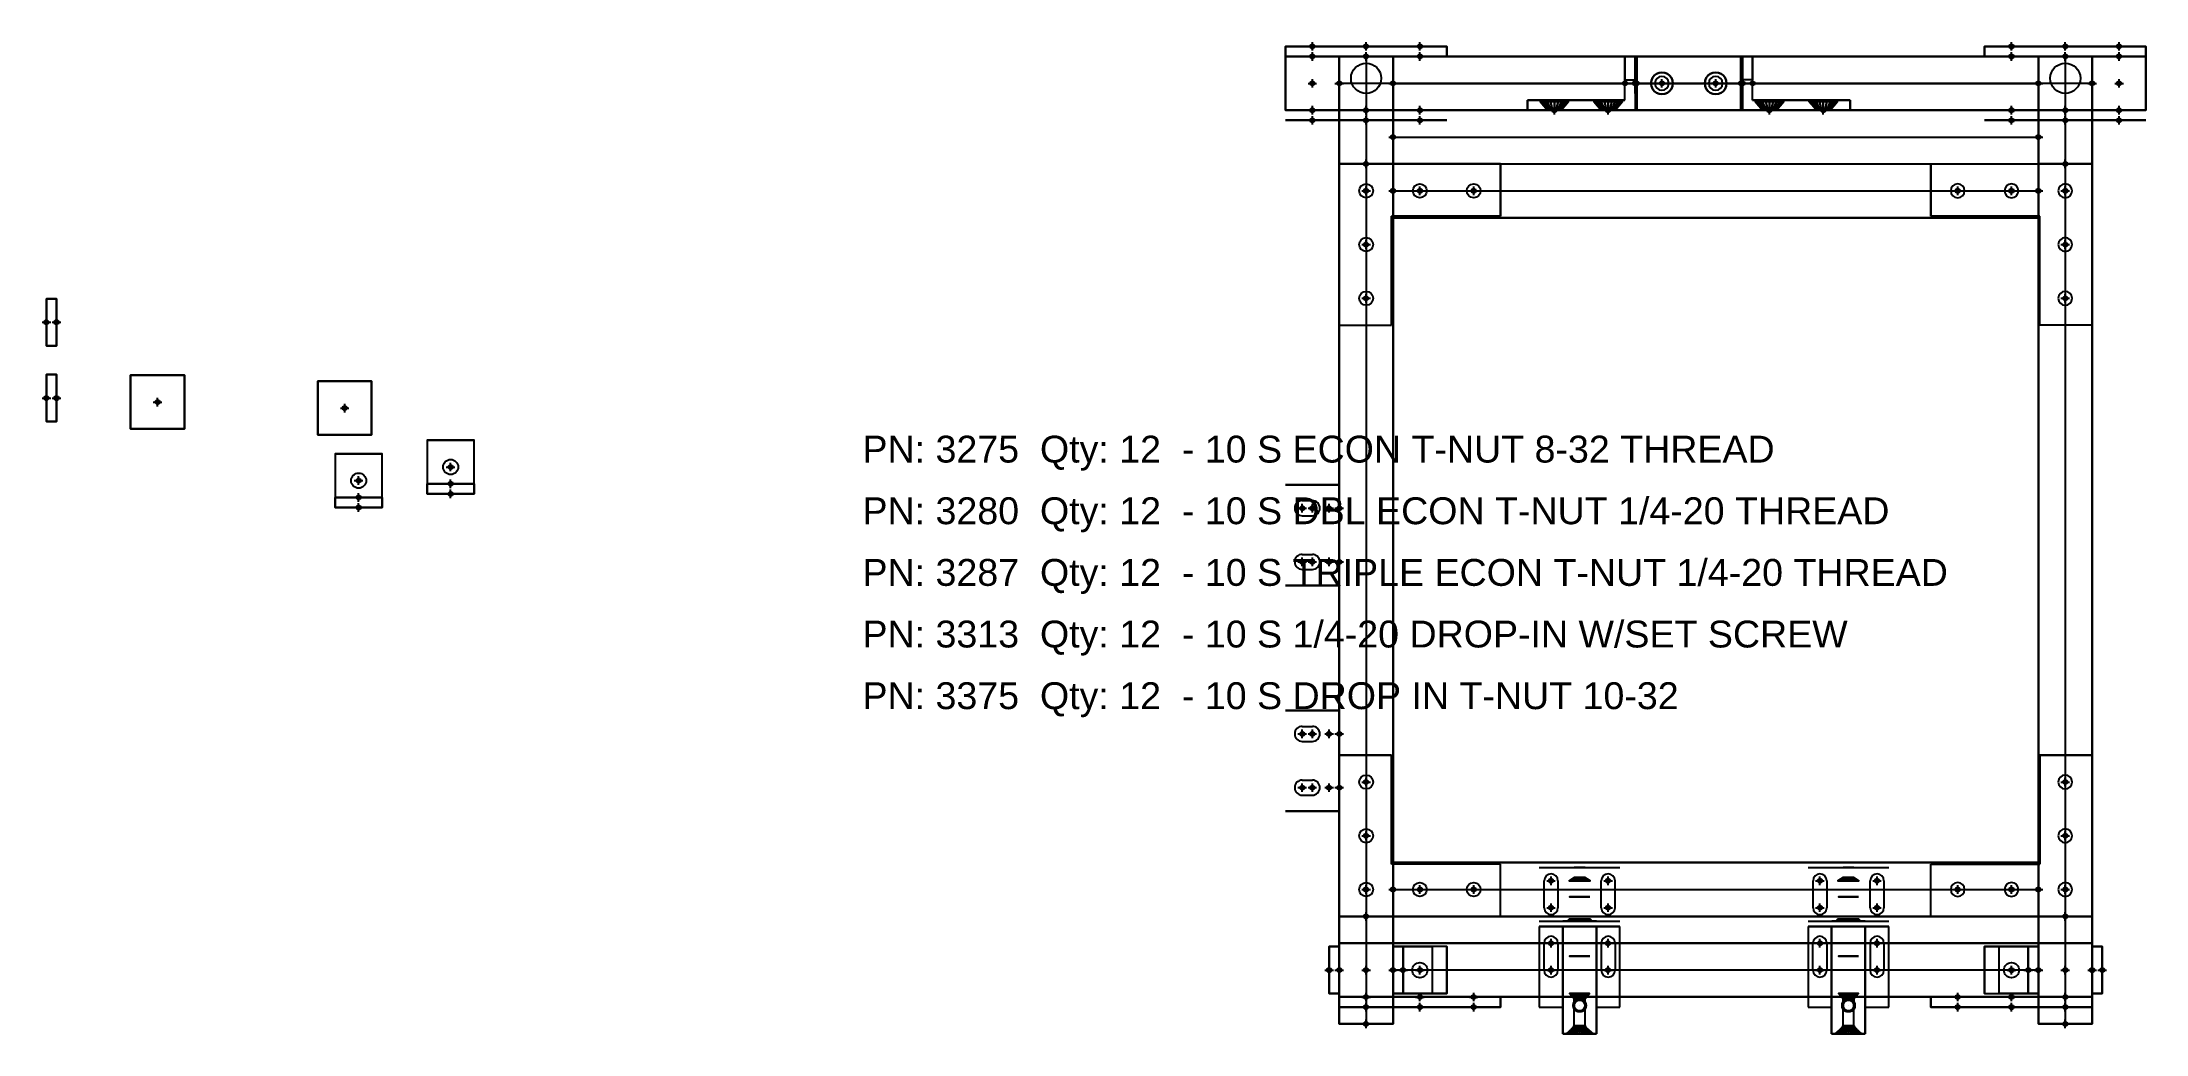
# Model space of a CAD drawing. Header units: inches. Extents: x -15.3 to 23.9, y -11.6 to 6.8.
import ezdxf

# ---------------------------------------------------------------- set-up
doc = ezdxf.new("R2010")
doc.units = ezdxf.units.IN
doc.header["$MEASUREMENT"] = 0
doc.header["$PDMODE"] = 34
doc.header["$PDSIZE"] = 0.08
for name, color, linetype in [('AQME Center Lines', 7, 'Continuous'), ('AQME Holes', 7, 'Continuous'), ('AQME NonGraphical Parts', 7, 'Continuous'), ('AQME Points', 7, 'Continuous'), ('AQME TSlots', 7, 'Continuous')]:
    doc.layers.add(name, color=color, linetype=linetype)
doc.styles.get("Standard").update_dxf_attribs({"font": 'ARIAL.TTF'})

# ---------------------------------------------------------------- blocks, each defined once
blk = doc.blocks.new('AQME_7042_20120316133744')
at = {"layer": 'AQME Holes', "color": 4}
blk.add_circle((0, 0), 0.281, dxfattribs=at)
blk = doc.blocks.new('AQME_7042_20120316133754')
at = {"layer": 'AQME Holes', "color": 4}
blk.add_circle((0, 0), 0.281, dxfattribs=at)
blk = doc.blocks.new('AQME_7042_20120316133802')
at = {"layer": 'AQME Holes', "color": 4}
blk.add_circle((0, 0), 0.281, dxfattribs=at)
blk = doc.blocks.new('AQME_7042_20120316133815')
at = {"layer": 'AQME Holes', "color": 4}
blk.add_circle((0, 0), 0.281, dxfattribs=at)
blk = doc.blocks.new('AQME_1030_20120316133816', base_point=(0.5, 0.5))
for points in [[(0, 0), (1, 0), (1, 3), (0, 3)], [(1, 3), (0, 3), (0, 3, 12), (1, 3, 12)], [(0, 3), (0, 0), (0, 0, 12), (0, 3, 12)], [(0, 0, 12), (1, 0, 12), (1, 3, 12), (0, 3, 12)], [(1, 0), (1, 3), (1, 3, 12), (1, 0, 12)], [(0, 0), (1, 0), (1, 0, 12), (0, 0, 12)]]:
    blk.add_3dface(points)
at = {"layer": 'AQME Center Lines', "color": 6}
for p, q in [((0, 2), (0, 2, 12)), ((1, 2), (1, 2, 12)), ((0, 1), (0, 1, 12)), ((1, 1), (1, 1, 12))]:
    blk.add_line(p, q, dxfattribs=at)
at = {"layer": 'AQME Points', "color": 3}
for p in [(0.5, 2.5), (0.5, 1.5), (0.5, 0.5)]:
    blk.add_point(p, dxfattribs=at)
at = {"layer": 'AQME Points', "color": 2}
for p in [(0.5, 2.5, 12), (0.5, 1.5, 12), (0.5, 0.5, 12)]:
    blk.add_point(p, dxfattribs=at)
at = {"layer": 'AQME TSlots', "color": 1}
for p, q in [((0.5, 3), (0.5, 3, 12)), ((0, 2.5), (0, 2.5, 12)), ((1, 2.5), (1, 2.5, 12)), ((0, 1.5), (0, 1.5, 12)), ((1, 1.5), (1, 1.5, 12)), ((0, 0.5), (0, 0.5, 12)), ((1, 0.5), (1, 0.5, 12)), ((0.5, 0), (0.5, 0, 12))]:
    blk.add_line(p, q, dxfattribs=at)
at = {"extrusion": (0, 1, 0), "rotation": 179.9999999999998}
blk.add_blockref('AQME_7042_20120316133754', (-0.5, 11.594, 3), dxfattribs=at)
at = {"extrusion": (0, 1, 0)}
blk.add_blockref('AQME_7042_20120316133744', (-0.5, 0.406, 3), dxfattribs=at)
at = {"extrusion": (0, -1, 0), "rotation": 179.9999999999998}
blk.add_blockref('AQME_7042_20120316133802', (0.5, 11.594), dxfattribs=at)
at = {"extrusion": (0, -1, 0)}
blk.add_blockref('AQME_7042_20120316133815', (0.5, 0.406), dxfattribs=at)
blk = doc.blocks.new('AQME_4118_20120316135133')
at = {"color": 1}
for centre in [(0, 0), (1, 0), (2, 0)]:
    blk.add_circle(centre, 0.1285, dxfattribs=at)
at = {"color": 3}
for p in [(0, 0), (1, 0), (2, 0)]:
    blk.add_point(p, dxfattribs=at)
at = {"color": 2}
for p in [(0, 0, 0.1875), (1, 0, 0.1875), (2, 0, 0.1875)]:
    blk.add_point(p, dxfattribs=at)
for points in [[(2.5, 0.4375), (-0.5, 0.4375), (-0.5, 0.4375, 0.188), (2.5, 0.4375, 0.188)], [(-0.5, 0.4375), (-0.5, -0.4375), (-0.5, -0.4375, 0.188), (-0.5, 0.4375, 0.188)], [(2.5, -0.4375), (2.5, 0.4375), (2.5, 0.4375, 0.188), (2.5, -0.4375, 0.188)], [(-0.5, -0.4375), (2.5, -0.4375), (2.5, -0.4375, 0.188), (-0.5, -0.4375, 0.188)]]:
    blk.add_3dface(points)
at = {"invisible_edges": 14}
for points in [[(-0.5, 0.4375), (2.5, 0.4375), (1, -0.0005)], [(2.5, 0.4375, 0.188), (-0.5, 0.4375, 0.188), (1, -0.0005, 0.188)], [(-0.5, -0.4375), (-0.5, 0.4375), (1, -0.0005)], [(-0.5, 0.4375, 0.188), (-0.5, -0.4375, 0.188), (1, -0.0005, 0.188)], [(2.5, 0.4375), (2.5, -0.4375), (1, -0.0005)], [(2.5, -0.4375, 0.188), (2.5, 0.4375, 0.188), (1, -0.0005, 0.188)], [(2.5, -0.4375), (-0.5, -0.4375), (1, -0.0005)], [(-0.5, -0.4375, 0.188), (2.5, -0.4375, 0.188), (1, -0.0005, 0.188)]]:
    blk.add_3dface(points, dxfattribs=at)
blk = doc.blocks.new('AQME_7042_20120316135722')
at = {"layer": 'AQME Holes', "color": 4}
blk.add_circle((0, 0), 0.281, dxfattribs=at)
blk = doc.blocks.new('AQME_1010_20120316135724', base_point=(0.5, 0.5))
for points in [[(0, 0), (1, 0), (1, 1), (0, 1)], [(1, 1), (0, 1), (0, 1, 4), (1, 1, 4)], [(0, 1), (0, 0), (0, 0, 4), (0, 1, 4)], [(0, 0, 4), (1, 0, 4), (1, 1, 4), (0, 1, 4)], [(1, 0), (1, 1), (1, 1, 4), (1, 0, 4)], [(0, 0), (1, 0), (1, 0, 4), (0, 0, 4)]]:
    blk.add_3dface(points)
at = {"layer": 'AQME Points', "color": 3}
blk.add_point((0.5, 0.5), dxfattribs=at)
at = {"layer": 'AQME Points', "color": 2}
blk.add_point((0.5, 0.5, 4), dxfattribs=at)
at = {"layer": 'AQME TSlots', "color": 1}
for p, q in [((0.5, 1), (0.5, 1, 4)), ((0, 0.5), (0, 0.5, 4)), ((1, 0.5), (1, 0.5, 4)), ((0.5, 0), (0.5, 0, 4))]:
    blk.add_line(p, q, dxfattribs=at)
at = {"extrusion": (0, -1, 0)}
blk.add_blockref('AQME_7042_20120316135722', (0.5, 0.406), dxfattribs=at)
blk = doc.blocks.new('AQME_1010_20120316145001', base_point=(0.5, 0.5))
for points in [[(0, 0), (1, 0), (1, 1), (0, 1)], [(1, 1), (0, 1), (0, 1, 12), (1, 1, 12)], [(0, 1), (0, 0), (0, 0, 12), (0, 1, 12)], [(0, 0, 12), (1, 0, 12), (1, 1, 12), (0, 1, 12)], [(1, 0), (1, 1), (1, 1, 12), (1, 0, 12)], [(0, 0), (1, 0), (1, 0, 12), (0, 0, 12)]]:
    blk.add_3dface(points)
at = {"layer": 'AQME Points', "color": 3}
blk.add_point((0.5, 0.5), dxfattribs=at)
at = {"layer": 'AQME Points', "color": 2}
blk.add_point((0.5, 0.5, 12), dxfattribs=at)
at = {"layer": 'AQME TSlots', "color": 1}
for p, q in [((0.5, 1), (0.5, 1, 12)), ((0, 0.5), (0, 0.5, 12)), ((1, 0.5), (1, 0.5, 12)), ((0.5, 0), (0.5, 0, 12))]:
    blk.add_line(p, q, dxfattribs=at)
blk = doc.blocks.new('AQME_4171_20120316150012- 0')
at = {"extrusion": (0, -1, 0)}
for p, q in [((-0.5, 1.469), (-0.5, 1.469, 0.5)), ((0.5, 1.469), (-0.5, 1.469)), ((0.5, 1.469, 0.5), (0.5, 1.469))]:
    blk.add_line(p, q, dxfattribs=at)
at = {"color": 1, "extrusion": (0, -1, 0)}
blk.add_circle((0, 0.5, -1.469), 0.125, dxfattribs=at)
at = {"color": 1, "extrusion": (0, 0, -1)}
for centre in [(0, 1, -0.725), (0, 0, -0.725)]:
    blk.add_circle(centre, 0.129, dxfattribs=at)
at = {"extrusion": (0, -1, 0)}
blk.add_arc((0, 0.5, -1.469), 0.5, 0, 180.0233, dxfattribs=at)
at = {"color": 2, "extrusion": (0, -1, 0)}
for p in [(0, 1.469, 0.5), (0, -0.469, 0.5)]:
    blk.add_point(p, dxfattribs=at)
at = {"color": 3}
for p in [(0, 1), (0, 0)]:
    blk.add_point(p, dxfattribs=at)
at = {"invisible_edges": 10}
for points in [[(-0.5, 1.469, 0.5), (-0.483, 1.469, 0.629), (-0.417, 1.469), (-0.5, 1.469)], [(-0.483, 1.469, 0.629), (-0.433, 1.469, 0.75), (-0.333, 1.469), (-0.417, 1.469)], [(-0.433, 1.469, 0.75), (-0.354, 1.469, 0.854), (-0.25, 1.469), (-0.333, 1.469)], [(-0.354, 1.469, 0.854), (-0.25, 1.469, 0.933), (-0.167, 1.469), (-0.25, 1.469)], [(-0.25, 1.469, 0.933), (-0.129, 1.469, 0.983), (-0.083, 1.469), (-0.167, 1.469)], [(-0.129, 1.469, 0.983), (0, 1.469, 1), (0, 1.469), (-0.083, 1.469)], [(0, 1.469, 1), (0.129, 1.469, 0.983), (0.083, 1.469), (0, 1.469)], [(0.129, 1.469, 0.983), (0.25, 1.469, 0.933), (0.167, 1.469), (0.083, 1.469)], [(0.25, 1.469, 0.933), (0.354, 1.469, 0.854), (0.25, 1.469), (0.167, 1.469)], [(0.354, 1.469, 0.854), (0.433, 1.469, 0.75), (0.333, 1.469), (0.25, 1.469)], [(0.433, 1.469, 0.75), (0.483, 1.469, 0.629), (0.417, 1.469), (0.333, 1.469)], [(0.483, 1.469, 0.629), (0.5, 1.469, 0.5), (0.5, 1.469), (0.417, 1.469)], [(-0.5, -0.469, 0.5), (-0.483, -0.469, 0.629), (-0.417, -0.469), (-0.5, -0.469)], [(-0.483, -0.469, 0.629), (-0.433, -0.469, 0.75), (-0.333, -0.469), (-0.417, -0.469)], [(-0.433, -0.469, 0.75), (-0.354, -0.469, 0.854), (-0.25, -0.469), (-0.333, -0.469)], [(-0.354, -0.469, 0.854), (-0.25, -0.469, 0.933), (-0.167, -0.469), (-0.25, -0.469)], [(-0.25, -0.469, 0.933), (-0.129, -0.469, 0.983), (-0.083, -0.469), (-0.167, -0.469)], [(-0.129, -0.469, 0.983), (0, -0.469, 1), (0, -0.469), (-0.083, -0.469)], [(0, -0.469, 1), (0.129, -0.469, 0.983), (0.083, -0.469), (0, -0.469)], [(0.129, -0.469, 0.983), (0.25, -0.469, 0.933), (0.167, -0.469), (0.083, -0.469)], [(0.25, -0.469, 0.933), (0.354, -0.469, 0.854), (0.25, -0.469), (0.167, -0.469)], [(0.354, -0.469, 0.854), (0.433, -0.469, 0.75), (0.333, -0.469), (0.25, -0.469)], [(0.433, -0.469, 0.75), (0.483, -0.469, 0.629), (0.417, -0.469), (0.333, -0.469)], [(0.483, -0.469, 0.629), (0.5, -0.469, 0.5), (0.5, -0.469), (0.417, -0.469)]]:
    blk.add_3dface(points, dxfattribs=at)
at = {"color": 1}
for points in [[(-0.144, 1.144, 0.725), (-0.101, 1.176, 0.725), (-0.102, 1.176, 0.989), (-0.144, 1.143, 0.979)], [(-0.101, 1.176, 0.725), (-0.053, 1.196, 0.725), (-0.053, 1.196, 0.997), (-0.102, 1.176, 0.989)], [(-0.053, 1.196, 0.725), (0, 1.203, 0.725), (0, 1.203, 1), (-0.053, 1.196, 0.997)], [(0.053, 1.196, 0.725), (0, 1.203, 0.725), (0, 1.203, 1), (0.053, 1.196, 0.997)], [(0.101, 1.176, 0.725), (0.053, 1.196, 0.725), (0.053, 1.196, 0.997), (0.102, 1.176, 0.989)], [(0.144, 1.144, 0.725), (0.101, 1.176, 0.725), (0.102, 1.176, 0.989), (0.144, 1.143, 0.979)], [(-0.203, 1, 0.725), (-0.196, 1.053, 0.725), (-0.196, 1.053, 0.96), (-0.203, 1, 0.957)], [(-0.196, 0.947, 0.725), (-0.203, 1, 0.725), (-0.203, 1, 0.957), (-0.196, 0.947, 0.96)], [(-0.196, 1.053, 0.725), (-0.176, 1.101, 0.725), (-0.176, 1.102, 0.968), (-0.196, 1.053, 0.96)], [(-0.176, 0.898, 0.725), (-0.196, 0.947, 0.725), (-0.196, 0.947, 0.96), (-0.176, 0.898, 0.968)], [(-0.176, 1.101, 0.725), (-0.144, 1.144, 0.725), (-0.144, 1.143, 0.979), (-0.176, 1.102, 0.968)], [(-0.144, 0.856, 0.725), (-0.176, 0.898, 0.725), (-0.176, 0.898, 0.968), (-0.144, 0.857, 0.979)], [(-0.101, 0.824, 0.725), (-0.144, 0.856, 0.725), (-0.144, 0.857, 0.979), (-0.102, 0.824, 0.989)], [(-0.053, 0.804, 0.725), (-0.101, 0.824, 0.725), (-0.102, 0.824, 0.989), (-0.053, 0.804, 0.997)], [(0, 0.797, 0.725), (-0.053, 0.804, 0.725), (-0.053, 0.804, 0.997), (0, 0.797, 1)], [(0, 0.797, 0.725), (0.053, 0.804, 0.725), (0.053, 0.804, 0.997), (0, 0.797, 1)], [(0.053, 0.804, 0.725), (0.101, 0.824, 0.725), (0.102, 0.824, 0.989), (0.053, 0.804, 0.997)], [(0.101, 0.824, 0.725), (0.144, 0.856, 0.725), (0.144, 0.857, 0.979), (0.102, 0.824, 0.989)], [(0.176, 1.101, 0.725), (0.144, 1.144, 0.725), (0.144, 1.143, 0.979), (0.176, 1.102, 0.968)], [(0.144, 0.856, 0.725), (0.176, 0.898, 0.725), (0.176, 0.898, 0.968), (0.144, 0.857, 0.979)], [(0.196, 1.053, 0.725), (0.176, 1.101, 0.725), (0.176, 1.102, 0.968), (0.196, 1.053, 0.96)], [(0.176, 0.898, 0.725), (0.196, 0.947, 0.725), (0.196, 0.947, 0.96), (0.176, 0.898, 0.968)], [(0.203, 1, 0.725), (0.196, 1.053, 0.725), (0.196, 1.053, 0.96), (0.203, 1, 0.957)], [(0.196, 0.947, 0.725), (0.203, 1, 0.725), (0.203, 1, 0.957), (0.196, 0.947, 0.96)], [(-0.196, 0.053, 0.725), (-0.203, 0, 0.725), (-0.203, 0, 0.957), (-0.196, 0.053, 0.96)], [(-0.203, 0, 0.725), (-0.196, -0.053, 0.725), (-0.196, -0.053, 0.96), (-0.203, 0, 0.957)], [(-0.176, 0.101, 0.725), (-0.196, 0.053, 0.725), (-0.196, 0.053, 0.96), (-0.176, 0.102, 0.968)], [(-0.144, 0.144, 0.725), (-0.176, 0.101, 0.725), (-0.176, 0.102, 0.968), (-0.144, 0.143, 0.979)], [(-0.101, 0.176, 0.725), (-0.144, 0.144, 0.725), (-0.144, 0.143, 0.979), (-0.102, 0.176, 0.989)], [(-0.053, 0.196, 0.725), (-0.101, 0.176, 0.725), (-0.102, 0.176, 0.989), (-0.053, 0.196, 0.997)], [(0, 0.203, 0.725), (-0.053, 0.196, 0.725), (-0.053, 0.196, 0.997), (0, 0.203, 1)], [(0, 0.203, 0.725), (0.053, 0.196, 0.725), (0.053, 0.196, 0.997), (0, 0.203, 1)], [(0.053, 0.196, 0.725), (0.101, 0.176, 0.725), (0.102, 0.176, 0.989), (0.053, 0.196, 0.997)], [(0.101, 0.176, 0.725), (0.144, 0.144, 0.725), (0.144, 0.143, 0.979), (0.102, 0.176, 0.989)], [(0.144, 0.144, 0.725), (0.176, 0.101, 0.725), (0.176, 0.102, 0.968), (0.144, 0.143, 0.979)], [(0.176, 0.101, 0.725), (0.196, 0.053, 0.725), (0.196, 0.053, 0.96), (0.176, 0.102, 0.968)], [(0.196, 0.053, 0.725), (0.203, 0, 0.725), (0.203, 0, 0.957), (0.196, 0.053, 0.96)], [(0.203, 0, 0.725), (0.196, -0.053, 0.725), (0.196, -0.053, 0.96), (0.203, 0, 0.957)], [(-0.196, -0.053, 0.725), (-0.176, -0.102, 0.725), (-0.176, -0.102, 0.968), (-0.196, -0.053, 0.96)], [(-0.176, -0.102, 0.725), (-0.144, -0.144, 0.725), (-0.144, -0.143, 0.979), (-0.176, -0.102, 0.968)], [(-0.144, -0.144, 0.725), (-0.101, -0.176, 0.725), (-0.102, -0.176, 0.989), (-0.144, -0.143, 0.979)], [(-0.101, -0.176, 0.725), (-0.053, -0.196, 0.725), (-0.053, -0.196, 0.997), (-0.102, -0.176, 0.989)], [(-0.053, -0.196, 0.725), (0, -0.203, 0.725), (0, -0.203, 1), (-0.053, -0.196, 0.997)], [(0.053, -0.196, 0.725), (0, -0.203, 0.725), (0, -0.203, 1), (0.053, -0.196, 0.997)], [(0.101, -0.176, 0.725), (0.053, -0.196, 0.725), (0.053, -0.196, 0.997), (0.102, -0.176, 0.989)], [(0.144, -0.144, 0.725), (0.101, -0.176, 0.725), (0.102, -0.176, 0.989), (0.144, -0.143, 0.979)], [(0.176, -0.102, 0.725), (0.144, -0.144, 0.725), (0.144, -0.143, 0.979), (0.176, -0.102, 0.968)], [(0.196, -0.053, 0.725), (0.176, -0.102, 0.725), (0.176, -0.102, 0.968), (0.196, -0.053, 0.96)]]:
    blk.add_3dface(points, dxfattribs=at)
blk = doc.blocks.new('AQME_4171_20120316150012- 1')
at = {"extrusion": (0, 0, -1)}
for p, q in [((0.312, 3.5, 1), (0.312, 1.687, 1)), ((0.5, 3.5, 1), (0.312, 3.5, 1)), ((0.5, 1.5, 1), (0.5, 3.5, 1))]:
    blk.add_line(p, q, dxfattribs=at)
for p, q in [((0.312, -2.5), (0.312, -0.687)), ((0.5, -0.5), (0.5, -2.5)), ((0.5, -2.5), (0.312, -2.5))]:
    blk.add_line(p, q)
at = {"color": 1, "extrusion": (-1, 0, 0)}
for centre, radius in [((-3, 0.5, -0.312), 0.2655), ((-3, 0.5, -0.5), 0.1285), ((-2, 0.5, -0.312), 0.2655), ((-2, 0.5, -0.5), 0.1285), ((1, 0.5, -0.312), 0.2655), ((1, 0.5, -0.5), 0.1285), ((2, 0.5, -0.312), 0.2655), ((2, 0.5, -0.5), 0.1285)]:
    blk.add_circle(centre, radius, dxfattribs=at)
at = {"extrusion": (0, -1, 0)}
for centre in [(0, 0.5, -1.5), (0, 0.5, 0.469)]:
    blk.add_circle(centre, 0.5, dxfattribs=at)
at = {"color": 2, "extrusion": (0, 1, 0)}
blk.add_circle((0, 0.5, 1.5), 0.1875, dxfattribs=at)
at = {"color": 1, "extrusion": (0, 1, 0)}
blk.add_circle((0, 0.5, 1.5), 0.1563, dxfattribs=at)
at = {"color": 2, "extrusion": (0, -1, 0)}
blk.add_circle((0, 0.5, 0.5), 0.1875, dxfattribs=at)
at = {"color": 1, "extrusion": (0, -1, 0)}
blk.add_circle((0, 0.5, 0.5), 0.1563, dxfattribs=at)
at = {"extrusion": (0, 1, 0)}
blk.add_arc((-0.005, 0.5, 1.5), 0.505, 278.07848, 81.94441, dxfattribs=at)
at = {"extrusion": (0, -1, 0)}
blk.add_arc((0.005, 0.5, 0.5), 0.505, 98.07848, 261.94441, dxfattribs=at)
at = {"color": 3, "extrusion": (-1, 0, 0)}
for p in [(0.5, 3, 0.5), (0.5, 2, 0.5), (0.5, -1, 0.5), (0.5, -2, 0.5)]:
    blk.add_point(p, dxfattribs=at)
at = {"color": 2, "extrusion": (0, 1, 0)}
blk.add_point((0, 1.687, 0.5), dxfattribs=at)
at = {"color": 3, "extrusion": (0, 1, 0)}
blk.add_point((0, 1.5, 0.5), dxfattribs=at)
at = {"color": 3, "extrusion": (0, -1, 0)}
blk.add_point((0, -0.5, 0.5), dxfattribs=at)
at = {"color": 2, "extrusion": (0, -1, 0)}
blk.add_point((0, -0.687, 0.5), dxfattribs=at)
for points, invisible_edges in [([(0.5, 1.5), (0.312, 1.687), (0.312, 3.5), (0.5, 3.5)], 1), ([(0.5, 1.5, 1), (0.312, 1.687, 1), (0.312, 3.5, 1), (0.5, 3.5, 1)], 1), ([(0.312, 1.687, 0.5), (0.312, 1.687, 0.583), (-0.486, 1.687, 0.619), (-0.5, 1.687, 0.5)], 10), ([(0.312, 1.687, 0.417), (0.312, 1.687, 0.5), (-0.5, 1.687, 0.5), (-0.486, 1.687, 0.381)], 10), ([(0.312, 1.687, 0.583), (0.312, 1.687, 0.667), (-0.444, 1.687, 0.732), (-0.486, 1.687, 0.619)], 10), ([(0.312, 1.687, 0.333), (0.312, 1.687, 0.417), (-0.486, 1.687, 0.381), (-0.444, 1.687, 0.268)], 10), ([(0.312, 1.687, 0.25), (0.312, 1.687, 0.333), (-0.444, 1.687, 0.268), (-0.376, 1.687, 0.169)], 10), ([(0.312, 1.687, 0.667), (0.312, 1.687, 0.75), (-0.376, 1.687, 0.831), (-0.444, 1.687, 0.732)], 10), ([(0.312, 1.687, 0.167), (0.312, 1.687, 0.25), (-0.376, 1.687, 0.169), (-0.287, 1.687, 0.088)], 10), ([(0.312, 1.687, 0.75), (0.312, 1.687, 0.833), (-0.287, 1.687, 0.912), (-0.376, 1.687, 0.831)], 10), ([(0.312, 1.687, 0.083), (0.312, 1.687, 0.167), (-0.287, 1.687, 0.088), (-0.182, 1.687, 0.031)], 10), ([(0.312, 1.687, 0.833), (0.312, 1.687, 0.917), (-0.182, 1.687, 0.969), (-0.287, 1.687, 0.912)], 10), ([(0.312, 1.687), (0.312, 1.687, 0.083), (-0.182, 1.687, 0.031), (-0.066, 1.687)], 10), ([(0.312, 1.687, 0.917), (0.312, 1.687, 1), (-0.066, 1.687, 1), (-0.182, 1.687, 0.969)], 10), ([(-0.066, 1.687), (-0.066, 1.5), (0.5, 1.5), (0.312, 1.687)], 4), ([(-0.066, 1.687, 1), (-0.066, 1.5, 1), (0.5, 1.5, 1), (0.312, 1.687, 1)], 4), ([(0.5, 1.5, 0.5), (0.5, 1.5, 0.583), (-0.486, 1.5, 0.619), (-0.5, 1.5, 0.5)], 10), ([(0.5, 1.5, 0.417), (0.5, 1.5, 0.5), (-0.5, 1.5, 0.5), (-0.486, 1.5, 0.381)], 10), ([(0.5, 1.5, 0.583), (0.5, 1.5, 0.667), (-0.444, 1.5, 0.732), (-0.486, 1.5, 0.619)], 10), ([(0.5, 1.5, 0.333), (0.5, 1.5, 0.417), (-0.486, 1.5, 0.381), (-0.444, 1.5, 0.268)], 10), ([(0.5, 1.5, 0.25), (0.5, 1.5, 0.333), (-0.444, 1.5, 0.268), (-0.376, 1.5, 0.169)], 10), ([(0.5, 1.5, 0.667), (0.5, 1.5, 0.75), (-0.376, 1.5, 0.831), (-0.444, 1.5, 0.732)], 10), ([(0.5, 1.5, 0.167), (0.5, 1.5, 0.25), (-0.376, 1.5, 0.169), (-0.287, 1.5, 0.088)], 10), ([(0.5, 1.5, 0.75), (0.5, 1.5, 0.833), (-0.287, 1.5, 0.912), (-0.376, 1.5, 0.831)], 10), ([(0.5, 1.5, 0.083), (0.5, 1.5, 0.167), (-0.287, 1.5, 0.088), (-0.182, 1.5, 0.031)], 10), ([(0.5, 1.5, 0.833), (0.5, 1.5, 0.917), (-0.182, 1.5, 0.969), (-0.287, 1.5, 0.912)], 10), ([(0.5, 1.5), (0.5, 1.5, 0.083), (-0.182, 1.5, 0.031), (-0.066, 1.5)], 10), ([(0.5, 1.5, 0.917), (0.5, 1.5, 1), (-0.066, 1.5, 1), (-0.182, 1.5, 0.969)], 10), ([(0.5, -0.5, 0.5), (0.5, -0.5, 0.417), (-0.486, -0.5, 0.381), (-0.5, -0.5, 0.5)], 10), ([(0.5, -0.5, 0.583), (0.5, -0.5, 0.5), (-0.5, -0.5, 0.5), (-0.486, -0.5, 0.619)], 10), ([(0.312, -0.687, 0.5), (0.312, -0.687, 0.417), (-0.486, -0.687, 0.381), (-0.5, -0.687, 0.5)], 10), ([(0.312, -0.687, 0.583), (0.312, -0.687, 0.5), (-0.5, -0.687, 0.5), (-0.486, -0.687, 0.619)], 10), ([(0.5, -0.5, 0.667), (0.5, -0.5, 0.583), (-0.486, -0.5, 0.619), (-0.444, -0.5, 0.732)], 10), ([(0.5, -0.5, 0.417), (0.5, -0.5, 0.333), (-0.444, -0.5, 0.268), (-0.486, -0.5, 0.381)], 10), ([(0.312, -0.687, 0.667), (0.312, -0.687, 0.583), (-0.486, -0.687, 0.619), (-0.444, -0.687, 0.732)], 10), ([(0.312, -0.687, 0.417), (0.312, -0.687, 0.333), (-0.444, -0.687, 0.268), (-0.486, -0.687, 0.381)], 10), ([(0.5, -0.5, 0.75), (0.5, -0.5, 0.667), (-0.444, -0.5, 0.732), (-0.376, -0.5, 0.831)], 10), ([(0.5, -0.5, 0.333), (0.5, -0.5, 0.25), (-0.376, -0.5, 0.169), (-0.444, -0.5, 0.268)], 10), ([(0.312, -0.687, 0.75), (0.312, -0.687, 0.667), (-0.444, -0.687, 0.732), (-0.376, -0.687, 0.831)], 10), ([(0.312, -0.687, 0.333), (0.312, -0.687, 0.25), (-0.376, -0.687, 0.169), (-0.444, -0.687, 0.268)], 10), ([(0.5, -0.5, 0.833), (0.5, -0.5, 0.75), (-0.376, -0.5, 0.831), (-0.287, -0.5, 0.912)], 10), ([(0.5, -0.5, 0.25), (0.5, -0.5, 0.167), (-0.287, -0.5, 0.088), (-0.376, -0.5, 0.169)], 10), ([(0.312, -0.687, 0.833), (0.312, -0.687, 0.75), (-0.376, -0.687, 0.831), (-0.287, -0.687, 0.912)], 10), ([(0.312, -0.687, 0.25), (0.312, -0.687, 0.167), (-0.287, -0.687, 0.088), (-0.376, -0.687, 0.169)], 10), ([(0.5, -0.5, 0.917), (0.5, -0.5, 0.833), (-0.287, -0.5, 0.912), (-0.182, -0.5, 0.969)], 10), ([(0.5, -0.5, 0.167), (0.5, -0.5, 0.083), (-0.182, -0.5, 0.031), (-0.287, -0.5, 0.088)], 10), ([(0.312, -0.687, 0.917), (0.312, -0.687, 0.833), (-0.287, -0.687, 0.912), (-0.182, -0.687, 0.969)], 10), ([(0.312, -0.687, 0.167), (0.312, -0.687, 0.083), (-0.182, -0.687, 0.031), (-0.287, -0.687, 0.088)], 10), ([(0.5, -0.5, 1), (0.5, -0.5, 0.917), (-0.182, -0.5, 0.969), (-0.066, -0.5, 1)], 10), ([(0.5, -0.5, 0.083), (0.5, -0.5), (-0.066, -0.5), (-0.182, -0.5, 0.031)], 10), ([(0.312, -0.687, 1), (0.312, -0.687, 0.917), (-0.182, -0.687, 0.969), (-0.066, -0.687, 1)], 10), ([(0.312, -0.687, 0.083), (0.312, -0.687), (-0.066, -0.687), (-0.182, -0.687, 0.031)], 10), ([(-0.066, -0.687, 1), (-0.066, -0.5, 1), (0.5, -0.5, 1), (0.312, -0.687, 1)], 4), ([(-0.066, -0.687), (-0.066, -0.5), (0.5, -0.5), (0.312, -0.687)], 4), ([(0.5, -0.5, 1), (0.312, -0.687, 1), (0.312, -2.5, 1), (0.5, -2.5, 1)], 1), ([(0.5, -0.5), (0.312, -0.687), (0.312, -2.5), (0.5, -2.5)], 1)]:
    blk.add_3dface(points, dxfattribs=dict(invisible_edges=invisible_edges))
at = {"color": 1}
for points in [[(0.337, 3.2565, 0.5687), (0.337, 3.2655, 0.5), (0.498, 3.1285, 0.5), (0.498, 3.1241, 0.5333)], [(0.337, 3.2655, 0.5), (0.337, 3.2565, 0.4313), (0.498, 3.1241, 0.4667), (0.498, 3.1285, 0.5)], [(0.337, 3.2299, 0.6328), (0.337, 3.2565, 0.5687), (0.498, 3.1241, 0.5333), (0.498, 3.1113, 0.5643)], [(0.337, 3.2565, 0.4313), (0.337, 3.2299, 0.3673), (0.498, 3.1113, 0.4358), (0.498, 3.1241, 0.4667)], [(0.337, 3.1877, 0.6877), (0.337, 3.2299, 0.6328), (0.498, 3.1113, 0.5643), (0.498, 3.0909, 0.5909)], [(0.337, 3.2299, 0.3673), (0.337, 3.1877, 0.3123), (0.498, 3.0909, 0.4091), (0.498, 3.1113, 0.4358)], [(0.337, 3.1327, 0.7299), (0.337, 3.1877, 0.6877), (0.498, 3.0909, 0.5909), (0.498, 3.0642, 0.6113)], [(0.337, 3.1877, 0.3123), (0.337, 3.1327, 0.2701), (0.498, 3.0642, 0.3887), (0.498, 3.0909, 0.4091)], [(0.337, 3.0687, 0.7565), (0.337, 3.1327, 0.7299), (0.498, 3.0642, 0.6113), (0.498, 3.0333, 0.6241)], [(0.337, 3.1327, 0.2701), (0.337, 3.0687, 0.2436), (0.498, 3.0333, 0.3759), (0.498, 3.0642, 0.3887)], [(0.337, 3, 0.7655), (0.337, 3.0687, 0.7565), (0.498, 3.0333, 0.6241), (0.498, 3, 0.6285)], [(0.337, 3.0687, 0.2436), (0.337, 3, 0.2345), (0.498, 3, 0.3715), (0.498, 3.0333, 0.3759)], [(0.337, 3, 0.2345), (0.337, 2.9313, 0.2436), (0.498, 2.9667, 0.3759), (0.498, 3, 0.3715)], [(0.337, 2.9313, 0.7565), (0.337, 3, 0.7655), (0.498, 3, 0.6285), (0.498, 2.9667, 0.6241)], [(0.337, 2.9313, 0.2436), (0.337, 2.8672, 0.2701), (0.498, 2.9357, 0.3887), (0.498, 2.9667, 0.3759)], [(0.337, 2.8672, 0.7299), (0.337, 2.9313, 0.7565), (0.498, 2.9667, 0.6241), (0.498, 2.9357, 0.6113)], [(0.337, 2.8672, 0.2701), (0.337, 2.8123, 0.3123), (0.498, 2.9091, 0.4091), (0.498, 2.9357, 0.3887)], [(0.337, 2.8123, 0.6877), (0.337, 2.8672, 0.7299), (0.498, 2.9357, 0.6113), (0.498, 2.9091, 0.5909)], [(0.337, 2.8123, 0.3123), (0.337, 2.7701, 0.3673), (0.498, 2.8887, 0.4358), (0.498, 2.9091, 0.4091)], [(0.337, 2.7701, 0.6328), (0.337, 2.8123, 0.6877), (0.498, 2.9091, 0.5909), (0.498, 2.8887, 0.5643)], [(0.337, 2.7701, 0.3673), (0.337, 2.7435, 0.4313), (0.498, 2.8759, 0.4667), (0.498, 2.8887, 0.4358)], [(0.337, 2.7435, 0.5687), (0.337, 2.7701, 0.6328), (0.498, 2.8887, 0.5643), (0.498, 2.8759, 0.5333)], [(0.337, 2.7435, 0.4313), (0.337, 2.7345, 0.5), (0.498, 2.8715, 0.5), (0.498, 2.8759, 0.4667)], [(0.337, 2.7345, 0.5), (0.337, 2.7435, 0.5687), (0.498, 2.8759, 0.5333), (0.498, 2.8715, 0.5)], [(0.337, 2.2565, 0.5687), (0.337, 2.2655, 0.5), (0.498, 2.1285, 0.5), (0.498, 2.1241, 0.5333)], [(0.337, 2.2655, 0.5), (0.337, 2.2565, 0.4313), (0.498, 2.1241, 0.4667), (0.498, 2.1285, 0.5)], [(0.337, 2.2299, 0.6328), (0.337, 2.2565, 0.5687), (0.498, 2.1241, 0.5333), (0.498, 2.1113, 0.5643)], [(0.337, 2.2565, 0.4313), (0.337, 2.2299, 0.3673), (0.498, 2.1113, 0.4358), (0.498, 2.1241, 0.4667)], [(0.337, 2.1877, 0.6877), (0.337, 2.2299, 0.6328), (0.498, 2.1113, 0.5643), (0.498, 2.0909, 0.5909)], [(0.337, 2.2299, 0.3673), (0.337, 2.1877, 0.3123), (0.498, 2.0909, 0.4091), (0.498, 2.1113, 0.4358)], [(0.337, 2.1327, 0.7299), (0.337, 2.1877, 0.6877), (0.498, 2.0909, 0.5909), (0.498, 2.0642, 0.6113)], [(0.337, 2.1877, 0.3123), (0.337, 2.1327, 0.2701), (0.498, 2.0642, 0.3887), (0.498, 2.0909, 0.4091)], [(0.337, 2.0687, 0.7565), (0.337, 2.1327, 0.7299), (0.498, 2.0642, 0.6113), (0.498, 2.0333, 0.6241)], [(0.337, 2.1327, 0.2701), (0.337, 2.0687, 0.2436), (0.498, 2.0333, 0.3759), (0.498, 2.0642, 0.3887)], [(0.337, 2, 0.7655), (0.337, 2.0687, 0.7565), (0.498, 2.0333, 0.6241), (0.498, 2, 0.6285)], [(0.337, 2.0687, 0.2436), (0.337, 2, 0.2345), (0.498, 2, 0.3715), (0.498, 2.0333, 0.3759)], [(0.337, 2, 0.2345), (0.337, 1.9313, 0.2436), (0.498, 1.9667, 0.3759), (0.498, 2, 0.3715)], [(0.337, 1.9313, 0.7565), (0.337, 2, 0.7655), (0.498, 2, 0.6285), (0.498, 1.9667, 0.6241)], [(0.337, 1.9313, 0.2436), (0.337, 1.8672, 0.2701), (0.498, 1.9357, 0.3887), (0.498, 1.9667, 0.3759)], [(0.337, 1.8672, 0.7299), (0.337, 1.9313, 0.7565), (0.498, 1.9667, 0.6241), (0.498, 1.9357, 0.6113)], [(0.337, 1.8672, 0.2701), (0.337, 1.8123, 0.3123), (0.498, 1.9091, 0.4091), (0.498, 1.9357, 0.3887)], [(0.337, 1.8123, 0.6877), (0.337, 1.8672, 0.7299), (0.498, 1.9357, 0.6113), (0.498, 1.9091, 0.5909)], [(0.337, 1.8123, 0.3123), (0.337, 1.7701, 0.3673), (0.498, 1.8887, 0.4358), (0.498, 1.9091, 0.4091)], [(0.337, 1.7701, 0.6328), (0.337, 1.8123, 0.6877), (0.498, 1.9091, 0.5909), (0.498, 1.8887, 0.5643)], [(0.337, 1.7701, 0.3673), (0.337, 1.7435, 0.4313), (0.498, 1.8759, 0.4667), (0.498, 1.8887, 0.4358)], [(0.337, 1.7435, 0.5687), (0.337, 1.7701, 0.6328), (0.498, 1.8887, 0.5643), (0.498, 1.8759, 0.5333)], [(0.337, 1.7435, 0.4313), (0.337, 1.7345, 0.5), (0.498, 1.8715, 0.5), (0.498, 1.8759, 0.4667)], [(0.337, 1.7345, 0.5), (0.337, 1.7435, 0.5687), (0.498, 1.8759, 0.5333), (0.498, 1.8715, 0.5)], [(0.337, -0.7435, 0.5687), (0.337, -0.7345, 0.5), (0.498, -0.8715, 0.5), (0.498, -0.8759, 0.5333)], [(0.337, -0.7345, 0.5), (0.337, -0.7435, 0.4313), (0.498, -0.8759, 0.4667), (0.498, -0.8715, 0.5)], [(0.337, -0.7701, 0.6327), (0.337, -0.7435, 0.5687), (0.498, -0.8759, 0.5333), (0.498, -0.8887, 0.5642)], [(0.337, -0.7435, 0.4313), (0.337, -0.7701, 0.3672), (0.498, -0.8887, 0.4357), (0.498, -0.8759, 0.4667)], [(0.337, -0.8123, 0.6877), (0.337, -0.7701, 0.6327), (0.498, -0.8887, 0.5642), (0.498, -0.9091, 0.5909)], [(0.337, -0.7701, 0.3672), (0.337, -0.8123, 0.3123), (0.498, -0.9091, 0.4091), (0.498, -0.8887, 0.4357)], [(0.337, -0.8672, 0.7299), (0.337, -0.8123, 0.6877), (0.498, -0.9091, 0.5909), (0.498, -0.9357, 0.6113)], [(0.337, -0.8123, 0.3123), (0.337, -0.8672, 0.2701), (0.498, -0.9357, 0.3887), (0.498, -0.9091, 0.4091)], [(0.337, -0.9313, 0.7564), (0.337, -0.8672, 0.7299), (0.498, -0.9357, 0.6113), (0.498, -0.9667, 0.6241)], [(0.337, -0.8672, 0.2701), (0.337, -0.9313, 0.2435), (0.498, -0.9667, 0.3759), (0.498, -0.9357, 0.3887)], [(0.337, -1, 0.7655), (0.337, -0.9313, 0.7564), (0.498, -0.9667, 0.6241), (0.498, -1, 0.6285)], [(0.337, -0.9313, 0.2435), (0.337, -1, 0.2345), (0.498, -1, 0.3715), (0.498, -0.9667, 0.3759)], [(0.337, -1, 0.2345), (0.337, -1.0687, 0.2435), (0.498, -1.0333, 0.3759), (0.498, -1, 0.3715)], [(0.337, -1.0687, 0.7564), (0.337, -1, 0.7655), (0.498, -1, 0.6285), (0.498, -1.0333, 0.6241)], [(0.337, -1.0687, 0.2435), (0.337, -1.1327, 0.2701), (0.498, -1.0642, 0.3887), (0.498, -1.0333, 0.3759)], [(0.337, -1.1327, 0.7299), (0.337, -1.0687, 0.7564), (0.498, -1.0333, 0.6241), (0.498, -1.0642, 0.6113)], [(0.337, -1.1327, 0.2701), (0.337, -1.1877, 0.3123), (0.498, -1.0909, 0.4091), (0.498, -1.0642, 0.3887)], [(0.337, -1.1877, 0.6877), (0.337, -1.1327, 0.7299), (0.498, -1.0642, 0.6113), (0.498, -1.0909, 0.5909)], [(0.337, -1.1877, 0.3123), (0.337, -1.2299, 0.3672), (0.498, -1.1113, 0.4357), (0.498, -1.0909, 0.4091)], [(0.337, -1.2299, 0.6327), (0.337, -1.1877, 0.6877), (0.498, -1.0909, 0.5909), (0.498, -1.1113, 0.5642)], [(0.337, -1.2299, 0.3672), (0.337, -1.2565, 0.4313), (0.498, -1.1241, 0.4667), (0.498, -1.1113, 0.4357)], [(0.337, -1.2565, 0.5687), (0.337, -1.2299, 0.6327), (0.498, -1.1113, 0.5642), (0.498, -1.1241, 0.5333)], [(0.337, -1.2565, 0.4313), (0.337, -1.2655, 0.5), (0.498, -1.1285, 0.5), (0.498, -1.1241, 0.4667)], [(0.337, -1.2655, 0.5), (0.337, -1.2565, 0.5687), (0.498, -1.1241, 0.5333), (0.498, -1.1285, 0.5)], [(0.337, -1.7435, 0.5687), (0.337, -1.7345, 0.5), (0.498, -1.8715, 0.5), (0.498, -1.8759, 0.5333)], [(0.337, -1.7345, 0.5), (0.337, -1.7435, 0.4313), (0.498, -1.8759, 0.4667), (0.498, -1.8715, 0.5)], [(0.337, -1.7701, 0.6327), (0.337, -1.7435, 0.5687), (0.498, -1.8759, 0.5333), (0.498, -1.8887, 0.5642)], [(0.337, -1.7435, 0.4313), (0.337, -1.7701, 0.3672), (0.498, -1.8887, 0.4357), (0.498, -1.8759, 0.4667)], [(0.337, -1.8123, 0.6877), (0.337, -1.7701, 0.6327), (0.498, -1.8887, 0.5642), (0.498, -1.9091, 0.5909)], [(0.337, -1.7701, 0.3672), (0.337, -1.8123, 0.3123), (0.498, -1.9091, 0.4091), (0.498, -1.8887, 0.4357)], [(0.337, -1.8672, 0.7299), (0.337, -1.8123, 0.6877), (0.498, -1.9091, 0.5909), (0.498, -1.9357, 0.6113)], [(0.337, -1.8123, 0.3123), (0.337, -1.8672, 0.2701), (0.498, -1.9357, 0.3887), (0.498, -1.9091, 0.4091)], [(0.337, -1.9313, 0.7564), (0.337, -1.8672, 0.7299), (0.498, -1.9357, 0.6113), (0.498, -1.9667, 0.6241)], [(0.337, -1.8672, 0.2701), (0.337, -1.9313, 0.2435), (0.498, -1.9667, 0.3759), (0.498, -1.9357, 0.3887)], [(0.337, -2, 0.7655), (0.337, -1.9313, 0.7564), (0.498, -1.9667, 0.6241), (0.498, -2, 0.6285)], [(0.337, -1.9313, 0.2435), (0.337, -2, 0.2345), (0.498, -2, 0.3715), (0.498, -1.9667, 0.3759)], [(0.337, -2, 0.2345), (0.337, -2.0687, 0.2435), (0.498, -2.0333, 0.3759), (0.498, -2, 0.3715)], [(0.337, -2.0687, 0.7564), (0.337, -2, 0.7655), (0.498, -2, 0.6285), (0.498, -2.0333, 0.6241)], [(0.337, -2.0687, 0.2435), (0.337, -2.1327, 0.2701), (0.498, -2.0642, 0.3887), (0.498, -2.0333, 0.3759)], [(0.337, -2.1327, 0.7299), (0.337, -2.0687, 0.7564), (0.498, -2.0333, 0.6241), (0.498, -2.0642, 0.6113)], [(0.337, -2.1327, 0.2701), (0.337, -2.1877, 0.3123), (0.498, -2.0909, 0.4091), (0.498, -2.0642, 0.3887)], [(0.337, -2.1877, 0.6877), (0.337, -2.1327, 0.7299), (0.498, -2.0642, 0.6113), (0.498, -2.0909, 0.5909)], [(0.337, -2.1877, 0.3123), (0.337, -2.2299, 0.3672), (0.498, -2.1113, 0.4357), (0.498, -2.0909, 0.4091)], [(0.337, -2.2299, 0.6327), (0.337, -2.1877, 0.6877), (0.498, -2.0909, 0.5909), (0.498, -2.1113, 0.5642)], [(0.337, -2.2299, 0.3672), (0.337, -2.2565, 0.4313), (0.498, -2.1241, 0.4667), (0.498, -2.1113, 0.4357)], [(0.337, -2.2565, 0.5687), (0.337, -2.2299, 0.6327), (0.498, -2.1113, 0.5642), (0.498, -2.1241, 0.5333)], [(0.337, -2.2565, 0.4313), (0.337, -2.2655, 0.5), (0.498, -2.1285, 0.5), (0.498, -2.1241, 0.4667)], [(0.337, -2.2655, 0.5), (0.337, -2.2565, 0.5687), (0.498, -2.1241, 0.5333), (0.498, -2.1285, 0.5)]]:
    blk.add_3dface(points, dxfattribs=at)
blk = doc.blocks.new('AQME_4171_20120316150012')
for name in ['AQME_4171_20120316150012- 1', 'AQME_4171_20120316150012- 0']:
    blk.add_blockref(name, (0, 0))
blk = doc.blocks.new('AQME_1010_20120316150522', base_point=(0.5, 0.5))
for points in [[(0, 0), (1, 0), (1, 1), (0, 1)], [(1, 1), (0, 1), (0, 1, 5), (1, 1, 5)], [(0, 1), (0, 0), (0, 0, 5), (0, 1, 5)], [(0, 0, 5), (1, 0, 5), (1, 1, 5), (0, 1, 5)], [(1, 0), (1, 1), (1, 1, 5), (1, 0, 5)], [(0, 0), (1, 0), (1, 0, 5), (0, 0, 5)]]:
    blk.add_3dface(points)
at = {"layer": 'AQME Points', "color": 3}
blk.add_point((0.5, 0.5), dxfattribs=at)
at = {"layer": 'AQME Points', "color": 2}
blk.add_point((0.5, 0.5, 5), dxfattribs=at)
at = {"layer": 'AQME TSlots', "color": 1}
for p, q in [((0.5, 1), (0.5, 1, 5)), ((0, 0.5), (0, 0.5, 5)), ((1, 0.5), (1, 0.5, 5)), ((0.5, 0), (0.5, 0, 5))]:
    blk.add_line(p, q, dxfattribs=at)
blk = doc.blocks.new('AQME_7042_20120316151251')
at = {"layer": 'AQME Holes', "color": 4}
blk.add_circle((0, 0), 0.281, dxfattribs=at)
blk = doc.blocks.new('AQME_1010_20120316151253', base_point=(0.5, 0.5))
for points in [[(0, 0), (1, 0), (1, 1), (0, 1)], [(1, 1), (0, 1), (0, 1, 18), (1, 1, 18)], [(0, 1), (0, 0), (0, 0, 18), (0, 1, 18)], [(0, 0, 18), (1, 0, 18), (1, 1, 18), (0, 1, 18)], [(1, 0), (1, 1), (1, 1, 18), (1, 0, 18)], [(0, 0), (1, 0), (1, 0, 18), (0, 0, 18)]]:
    blk.add_3dface(points)
at = {"layer": 'AQME Points', "color": 3}
blk.add_point((0.5, 0.5), dxfattribs=at)
at = {"layer": 'AQME Points', "color": 2}
blk.add_point((0.5, 0.5, 18), dxfattribs=at)
at = {"layer": 'AQME TSlots', "color": 1}
for p, q in [((0.5, 1), (0.5, 1, 18)), ((0, 0.5), (0, 0.5, 18)), ((1, 0.5), (1, 0.5, 18)), ((0.5, 0), (0.5, 0, 18))]:
    blk.add_line(p, q, dxfattribs=at)
at = {"extrusion": (0, 1, 0)}
blk.add_blockref('AQME_7042_20120316151251', (-0.5, 0.406, 1), dxfattribs=at)
blk = doc.blocks.new('AQME_1010_20120316151311', base_point=(0.5, 0.5))
for points in [[(0, 0), (1, 0), (1, 1), (0, 1)], [(1, 1), (0, 1), (0, 1, 14), (1, 1, 14)], [(0, 1), (0, 0), (0, 0, 14), (0, 1, 14)], [(0, 0, 14), (1, 0, 14), (1, 1, 14), (0, 1, 14)], [(1, 0), (1, 1), (1, 1, 14), (1, 0, 14)], [(0, 0), (1, 0), (1, 0, 14), (0, 0, 14)]]:
    blk.add_3dface(points)
at = {"layer": 'AQME Points', "color": 3}
blk.add_point((0.5, 0.5), dxfattribs=at)
at = {"layer": 'AQME Points', "color": 2}
blk.add_point((0.5, 0.5, 14), dxfattribs=at)
at = {"layer": 'AQME TSlots', "color": 1}
for p, q in [((0.5, 1), (0.5, 1, 14)), ((0, 0.5), (0, 0.5, 14)), ((1, 0.5), (1, 0.5, 14)), ((0.5, 0), (0.5, 0, 14))]:
    blk.add_line(p, q, dxfattribs=at)
blk = doc.blocks.new('AQME_4132_20120316152105')
at = {"color": 1}
blk.add_circle((0, 0.5), 0.1405, dxfattribs=at)
at = {"color": 1, "extrusion": (0, 1, 0)}
blk.add_circle((0, 0.5), 0.1405, dxfattribs=at)
at = {"color": 3}
for p in [(0, 0.5), (0, 0)]:
    blk.add_point(p, dxfattribs=at)
at = {"color": 2}
blk.add_point((0, 0.5, 0.188), dxfattribs=at)
at = {"color": 2, "extrusion": (0, 1, 0)}
blk.add_point((0, 0.188, 0.5), dxfattribs=at)
at = {"color": 3, "extrusion": (0, 1, 0)}
blk.add_point((0, 0, 0.5), dxfattribs=at)
for points in [[(0.4375, 0), (0.4375, 1), (-0.4375, 1), (-0.4375, 0)], [(0.4375, 1), (-0.4375, 1), (-0.4375, 1, 0.188), (0.4375, 1, 0.188)], [(0.4375, 0.188, 1), (0.4375, 1, 0.188), (-0.4375, 1, 0.188), (-0.4375, 0.188, 1)], [(0.4375, 0.188, 0.188), (0.4375, 0.734, 0.188), (-0.4375, 0.734, 0.188), (-0.4375, 0.188, 0.188)], [(0.4375, 0.188, 0.734), (0.4375, 0.734, 0.188), (-0.4375, 0.734, 0.188), (-0.4375, 0.188, 0.734)], [(0.4375, 0.188, 0.188), (-0.4375, 0.188, 0.188), (-0.4375, 0.188, 0.734), (0.4375, 0.188, 0.734)], [(-0.4375, 0, 1), (0.4375, 0, 1), (0.4375, 0.188, 1), (-0.4375, 0.188, 1)]]:
    blk.add_3dface(points)
for points, invisible_edges in [([(-0.4375, 1), (-0.4375, 0), (-0.4375, 0.188, 0.188), (-0.4375, 1, 0.188)], 6), ([(-0.4375, 0.188, 1), (-0.4375, 0.188, 0.734), (-0.4375, 0.734, 0.188), (-0.4375, 1, 0.188)], 5), ([(0.4375, 0), (0.4375, 1), (0.4375, 1, 0.188), (0.4375, 0.188, 0.188)], 12), ([(0.4375, 0.188, 1), (0.4375, 0.188, 0.734), (0.4375, 0.734, 0.188), (0.4375, 1, 0.188)], 5), ([(-0.4375, 0.188, 0.188), (-0.4375, 0), (-0.4375, 0, 1), (-0.4375, 0.188, 1)], 9), ([(0.4375, 0), (-0.4375, 0), (-0.4375, 0, 1), (0.4375, 0, 1)], 8), ([(0.4375, 0, 1), (0.4375, 0), (0.4375, 0.188, 0.188), (0.4375, 0.188, 1)], 6)]:
    blk.add_3dface(points, dxfattribs=dict(invisible_edges=invisible_edges))
blk = doc.blocks.new('AQME_4132_20120316152119')
at = {"color": 1}
blk.add_circle((0, 0.5), 0.1405, dxfattribs=at)
at = {"color": 1, "extrusion": (0, 1, 0)}
blk.add_circle((0, 0.5), 0.1405, dxfattribs=at)
at = {"color": 3}
for p in [(0, 0.5), (0, 0)]:
    blk.add_point(p, dxfattribs=at)
at = {"color": 2}
blk.add_point((0, 0.5, 0.188), dxfattribs=at)
at = {"color": 2, "extrusion": (0, 1, 0)}
blk.add_point((0, 0.188, 0.5), dxfattribs=at)
at = {"color": 3, "extrusion": (0, 1, 0)}
blk.add_point((0, 0, 0.5), dxfattribs=at)
for points in [[(0.4375, 0), (0.4375, 1), (-0.4375, 1), (-0.4375, 0)], [(0.4375, 1), (-0.4375, 1), (-0.4375, 1, 0.188), (0.4375, 1, 0.188)], [(0.4375, 0.188, 1), (0.4375, 1, 0.188), (-0.4375, 1, 0.188), (-0.4375, 0.188, 1)], [(0.4375, 0.188, 0.188), (0.4375, 0.734, 0.188), (-0.4375, 0.734, 0.188), (-0.4375, 0.188, 0.188)], [(0.4375, 0.188, 0.734), (0.4375, 0.734, 0.188), (-0.4375, 0.734, 0.188), (-0.4375, 0.188, 0.734)], [(0.4375, 0.188, 0.188), (-0.4375, 0.188, 0.188), (-0.4375, 0.188, 0.734), (0.4375, 0.188, 0.734)], [(-0.4375, 0, 1), (0.4375, 0, 1), (0.4375, 0.188, 1), (-0.4375, 0.188, 1)]]:
    blk.add_3dface(points)
for points, invisible_edges in [([(-0.4375, 1), (-0.4375, 0), (-0.4375, 0.188, 0.188), (-0.4375, 1, 0.188)], 6), ([(-0.4375, 0.188, 1), (-0.4375, 0.188, 0.734), (-0.4375, 0.734, 0.188), (-0.4375, 1, 0.188)], 5), ([(0.4375, 0), (0.4375, 1), (0.4375, 1, 0.188), (0.4375, 0.188, 0.188)], 12), ([(0.4375, 0.188, 1), (0.4375, 0.188, 0.734), (0.4375, 0.734, 0.188), (0.4375, 1, 0.188)], 5), ([(-0.4375, 0.188, 0.188), (-0.4375, 0), (-0.4375, 0, 1), (-0.4375, 0.188, 1)], 9), ([(0.4375, 0), (-0.4375, 0), (-0.4375, 0, 1), (0.4375, 0, 1)], 8), ([(0.4375, 0, 1), (0.4375, 0), (0.4375, 0.188, 0.188), (0.4375, 0.188, 1)], 6)]:
    blk.add_3dface(points, dxfattribs=dict(invisible_edges=invisible_edges))
blk = doc.blocks.new('AQME_4118_20120316152203')
at = {"color": 1}
for centre in [(0, 0), (1, 0), (2, 0)]:
    blk.add_circle(centre, 0.1285, dxfattribs=at)
at = {"color": 3}
for p in [(0, 0), (1, 0), (2, 0)]:
    blk.add_point(p, dxfattribs=at)
at = {"color": 2}
for p in [(0, 0, 0.1875), (1, 0, 0.1875), (2, 0, 0.1875)]:
    blk.add_point(p, dxfattribs=at)
for points in [[(2.5, 0.4375), (-0.5, 0.4375), (-0.5, 0.4375, 0.188), (2.5, 0.4375, 0.188)], [(-0.5, 0.4375), (-0.5, -0.4375), (-0.5, -0.4375, 0.188), (-0.5, 0.4375, 0.188)], [(2.5, -0.4375), (2.5, 0.4375), (2.5, 0.4375, 0.188), (2.5, -0.4375, 0.188)], [(-0.5, -0.4375), (2.5, -0.4375), (2.5, -0.4375, 0.188), (-0.5, -0.4375, 0.188)]]:
    blk.add_3dface(points)
at = {"invisible_edges": 14}
for points in [[(-0.5, 0.4375), (2.5, 0.4375), (1, -0.0005)], [(2.5, 0.4375, 0.188), (-0.5, 0.4375, 0.188), (1, -0.0005, 0.188)], [(-0.5, -0.4375), (-0.5, 0.4375), (1, -0.0005)], [(-0.5, 0.4375, 0.188), (-0.5, -0.4375, 0.188), (1, -0.0005, 0.188)], [(2.5, 0.4375), (2.5, -0.4375), (1, -0.0005)], [(2.5, -0.4375, 0.188), (2.5, 0.4375, 0.188), (1, -0.0005, 0.188)], [(2.5, -0.4375), (-0.5, -0.4375), (1, -0.0005)], [(-0.5, -0.4375, 0.188), (2.5, -0.4375, 0.188), (1, -0.0005, 0.188)]]:
    blk.add_3dface(points, dxfattribs=at)
blk = doc.blocks.new('AQME_4118_20120316152219')
at = {"color": 1}
for centre in [(0, 0), (1, 0), (2, 0)]:
    blk.add_circle(centre, 0.1285, dxfattribs=at)
at = {"color": 3}
for p in [(0, 0), (1, 0), (2, 0)]:
    blk.add_point(p, dxfattribs=at)
at = {"color": 2}
for p in [(0, 0, 0.1875), (1, 0, 0.1875), (2, 0, 0.1875)]:
    blk.add_point(p, dxfattribs=at)
for points in [[(2.5, 0.4375), (-0.5, 0.4375), (-0.5, 0.4375, 0.188), (2.5, 0.4375, 0.188)], [(-0.5, 0.4375), (-0.5, -0.4375), (-0.5, -0.4375, 0.188), (-0.5, 0.4375, 0.188)], [(2.5, -0.4375), (2.5, 0.4375), (2.5, 0.4375, 0.188), (2.5, -0.4375, 0.188)], [(-0.5, -0.4375), (2.5, -0.4375), (2.5, -0.4375, 0.188), (-0.5, -0.4375, 0.188)]]:
    blk.add_3dface(points)
at = {"invisible_edges": 14}
for points in [[(-0.5, 0.4375), (2.5, 0.4375), (1, -0.0005)], [(2.5, 0.4375, 0.188), (-0.5, 0.4375, 0.188), (1, -0.0005, 0.188)], [(-0.5, -0.4375), (-0.5, 0.4375), (1, -0.0005)], [(-0.5, 0.4375, 0.188), (-0.5, -0.4375, 0.188), (1, -0.0005, 0.188)], [(2.5, 0.4375), (2.5, -0.4375), (1, -0.0005)], [(2.5, -0.4375, 0.188), (2.5, 0.4375, 0.188), (1, -0.0005, 0.188)], [(2.5, -0.4375), (-0.5, -0.4375), (1, -0.0005)], [(-0.5, -0.4375, 0.188), (2.5, -0.4375, 0.188), (1, -0.0005, 0.188)]]:
    blk.add_3dface(points, dxfattribs=at)
blk = doc.blocks.new('AQME_1020_20120316155458', base_point=(0.5, 0.5))
for points in [[(0, 0), (1, 0), (1, 2), (0, 2)], [(1, 2), (0, 2), (0, 2, 12), (1, 2, 12)], [(0, 2), (0, 0), (0, 0, 12), (0, 2, 12)], [(0, 0, 12), (1, 0, 12), (1, 2, 12), (0, 2, 12)], [(1, 0), (1, 2), (1, 2, 12), (1, 0, 12)], [(0, 0), (1, 0), (1, 0, 12), (0, 0, 12)]]:
    blk.add_3dface(points)
at = {"layer": 'AQME Center Lines', "color": 6}
for p, q in [((0, 1), (0, 1, 12)), ((1, 1), (1, 1, 12))]:
    blk.add_line(p, q, dxfattribs=at)
at = {"layer": 'AQME Points', "color": 3}
for p in [(0.5, 1.5), (0.5, 0.5)]:
    blk.add_point(p, dxfattribs=at)
at = {"layer": 'AQME Points', "color": 2}
for p in [(0.5, 1.5, 12), (0.5, 0.5, 12)]:
    blk.add_point(p, dxfattribs=at)
at = {"layer": 'AQME TSlots', "color": 1}
for p, q in [((0.5, 2), (0.5, 2, 12)), ((0, 1.5), (0, 1.5, 12)), ((1, 1.5), (1, 1.5, 12)), ((0, 0.5), (0, 0.5, 12)), ((1, 0.5), (1, 0.5, 12)), ((0.5, 0), (0.5, 0, 12))]:
    blk.add_line(p, q, dxfattribs=at)
blk = doc.blocks.new('AQME_1010_20120316155705', base_point=(0.5, 0.5))
for points in [[(0, 0), (1, 0), (1, 1), (0, 1)], [(1, 1), (0, 1), (0, 1, 14), (1, 1, 14)], [(0, 1), (0, 0), (0, 0, 14), (0, 1, 14)], [(0, 0, 14), (1, 0, 14), (1, 1, 14), (0, 1, 14)], [(1, 0), (1, 1), (1, 1, 14), (1, 0, 14)], [(0, 0), (1, 0), (1, 0, 14), (0, 0, 14)]]:
    blk.add_3dface(points)
at = {"layer": 'AQME Points', "color": 3}
blk.add_point((0.5, 0.5), dxfattribs=at)
at = {"layer": 'AQME Points', "color": 2}
blk.add_point((0.5, 0.5, 14), dxfattribs=at)
at = {"layer": 'AQME TSlots', "color": 1}
for p, q in [((0.5, 1), (0.5, 1, 14)), ((0, 0.5), (0, 0.5, 14)), ((1, 0.5), (1, 0.5, 14)), ((0.5, 0), (0.5, 0, 14))]:
    blk.add_line(p, q, dxfattribs=at)
blk = doc.blocks.new('AQME_4118_20120316160110')
at = {"color": 1}
for centre in [(0, 0), (1, 0), (2, 0)]:
    blk.add_circle(centre, 0.1285, dxfattribs=at)
at = {"color": 3}
for p in [(0, 0), (1, 0), (2, 0)]:
    blk.add_point(p, dxfattribs=at)
at = {"color": 2}
for p in [(0, 0, 0.1875), (1, 0, 0.1875), (2, 0, 0.1875)]:
    blk.add_point(p, dxfattribs=at)
for points in [[(2.5, 0.4375), (-0.5, 0.4375), (-0.5, 0.4375, 0.188), (2.5, 0.4375, 0.188)], [(-0.5, 0.4375), (-0.5, -0.4375), (-0.5, -0.4375, 0.188), (-0.5, 0.4375, 0.188)], [(2.5, -0.4375), (2.5, 0.4375), (2.5, 0.4375, 0.188), (2.5, -0.4375, 0.188)], [(-0.5, -0.4375), (2.5, -0.4375), (2.5, -0.4375, 0.188), (-0.5, -0.4375, 0.188)]]:
    blk.add_3dface(points)
at = {"invisible_edges": 14}
for points in [[(-0.5, 0.4375), (2.5, 0.4375), (1, -0.0005)], [(2.5, 0.4375, 0.188), (-0.5, 0.4375, 0.188), (1, -0.0005, 0.188)], [(-0.5, -0.4375), (-0.5, 0.4375), (1, -0.0005)], [(-0.5, 0.4375, 0.188), (-0.5, -0.4375, 0.188), (1, -0.0005, 0.188)], [(2.5, 0.4375), (2.5, -0.4375), (1, -0.0005)], [(2.5, -0.4375, 0.188), (2.5, 0.4375, 0.188), (1, -0.0005, 0.188)], [(2.5, -0.4375), (-0.5, -0.4375), (1, -0.0005)], [(-0.5, -0.4375, 0.188), (2.5, -0.4375, 0.188), (1, -0.0005, 0.188)]]:
    blk.add_3dface(points, dxfattribs=at)
blk = doc.blocks.new('AQME_4081_20120316160502')
for p, q in [((-0.5, 2.5), (-0.5, -0.5)), ((-0.5, 2.5), (0.47, 2.5)), ((0.47, 2.5), (0.47, 0.47)), ((2.5, 0.47), (0.47, 0.47)), ((2.5, -0.5), (2.5, 0.47)), ((-0.5, -0.5), (2.5, -0.5))]:
    blk.add_line(p, q)
at = {"color": 1}
for centre in [(0, 2), (0, 1), (0, 0), (1, 0), (2, 0)]:
    blk.add_circle(centre, 0.129, dxfattribs=at)
at = {"color": 3}
for p in [(0, 2), (0, 1), (0, 0), (1, 0), (2, 0)]:
    blk.add_point(p, dxfattribs=at)
at = {"color": 2}
for p in [(0, 2, 0.188), (0, 1, 0.188), (0, 0, 0.188), (1, 0, 0.188), (2, 0, 0.188)]:
    blk.add_point(p, dxfattribs=at)
at = {"invisible_edges": 8}
for points in [[(0.47, 0.47), (0.47, 2.5), (-0.5, 2.5), (-0.5, -0.5)], [(0.47, 0.47, 0.188), (0.47, 2.5, 0.188), (-0.5, 2.5, 0.188), (-0.5, -0.5, 0.188)], [(-0.5, -0.5), (2.5, -0.5), (2.5, 0.47), (0.47, 0.47)], [(-0.5, -0.5, 0.188), (2.5, -0.5, 0.188), (2.5, 0.47, 0.188), (0.47, 0.47, 0.188)]]:
    blk.add_3dface(points, dxfattribs=at)
blk = doc.blocks.new('AQME_4081_20120316160719')
for p, q in [((-0.5, 2.5), (-0.5, -0.5)), ((-0.5, 2.5), (0.47, 2.5)), ((0.47, 2.5), (0.47, 0.47)), ((2.5, 0.47), (0.47, 0.47)), ((2.5, -0.5), (2.5, 0.47)), ((-0.5, -0.5), (2.5, -0.5))]:
    blk.add_line(p, q)
at = {"color": 1}
for centre in [(0, 2), (0, 1), (0, 0), (1, 0), (2, 0)]:
    blk.add_circle(centre, 0.129, dxfattribs=at)
at = {"color": 3}
for p in [(0, 2), (0, 1), (0, 0), (1, 0), (2, 0)]:
    blk.add_point(p, dxfattribs=at)
at = {"color": 2}
for p in [(0, 2, 0.188), (0, 1, 0.188), (0, 0, 0.188), (1, 0, 0.188), (2, 0, 0.188)]:
    blk.add_point(p, dxfattribs=at)
at = {"invisible_edges": 8}
for points in [[(0.47, 0.47), (0.47, 2.5), (-0.5, 2.5), (-0.5, -0.5)], [(0.47, 0.47, 0.188), (0.47, 2.5, 0.188), (-0.5, 2.5, 0.188), (-0.5, -0.5, 0.188)], [(-0.5, -0.5), (2.5, -0.5), (2.5, 0.47), (0.47, 0.47)], [(-0.5, -0.5, 0.188), (2.5, -0.5, 0.188), (2.5, 0.47, 0.188), (0.47, 0.47, 0.188)]]:
    blk.add_3dface(points, dxfattribs=at)
blk = doc.blocks.new('AQME_4081_20120316160741')
for p, q in [((-0.5, 2.5), (-0.5, -0.5)), ((-0.5, 2.5), (0.47, 2.5)), ((0.47, 2.5), (0.47, 0.47)), ((2.5, 0.47), (0.47, 0.47)), ((2.5, -0.5), (2.5, 0.47)), ((-0.5, -0.5), (2.5, -0.5))]:
    blk.add_line(p, q)
at = {"color": 1}
for centre in [(0, 2), (0, 1), (0, 0), (1, 0), (2, 0)]:
    blk.add_circle(centre, 0.129, dxfattribs=at)
at = {"color": 3}
for p in [(0, 2), (0, 1), (0, 0), (1, 0), (2, 0)]:
    blk.add_point(p, dxfattribs=at)
at = {"color": 2}
for p in [(0, 2, 0.188), (0, 1, 0.188), (0, 0, 0.188), (1, 0, 0.188), (2, 0, 0.188)]:
    blk.add_point(p, dxfattribs=at)
at = {"invisible_edges": 8}
for points in [[(0.47, 0.47), (0.47, 2.5), (-0.5, 2.5), (-0.5, -0.5)], [(0.47, 0.47, 0.188), (0.47, 2.5, 0.188), (-0.5, 2.5, 0.188), (-0.5, -0.5, 0.188)], [(-0.5, -0.5), (2.5, -0.5), (2.5, 0.47), (0.47, 0.47)], [(-0.5, -0.5, 0.188), (2.5, -0.5, 0.188), (2.5, 0.47, 0.188), (0.47, 0.47, 0.188)]]:
    blk.add_3dface(points, dxfattribs=at)
blk = doc.blocks.new('AQME_7042_20120316151234')
at = {"layer": 'AQME Holes', "color": 4}
blk.add_circle((0, 0), 0.281, dxfattribs=at)
blk = doc.blocks.new('AQME_1010_20120316161301', base_point=(0.5, 0.5))
for points in [[(0, 1), (0, 0), (0, 0, 18), (0, 1, 18)], [(0, 0, 18), (1, 0, 18), (1, 1, 18), (0, 1, 18)], [(0, 0), (1, 0), (1, 1), (0, 1)], [(1, 1), (0, 1), (0, 1, 18), (1, 1, 18)], [(1, 0), (1, 1), (1, 1, 18), (1, 0, 18)], [(0, 0), (1, 0), (1, 0, 18), (0, 0, 18)]]:
    blk.add_3dface(points)
at = {"layer": 'AQME Points', "color": 3}
blk.add_point((0.5, 0.5), dxfattribs=at)
at = {"layer": 'AQME Points', "color": 2}
blk.add_point((0.5, 0.5, 18), dxfattribs=at)
at = {"layer": 'AQME TSlots', "color": 1}
for p, q in [((0.5, 1), (0.5, 1, 18)), ((0, 0.5), (0, 0.5, 18)), ((1, 0.5), (1, 0.5, 18)), ((0.5, 0), (0.5, 0, 18))]:
    blk.add_line(p, q, dxfattribs=at)
at = {"extrusion": (0, 1, 0)}
blk.add_blockref('AQME_7042_20120316151234', (-0.5, 0.406, 1), dxfattribs=at)
blk = doc.blocks.new('AQME_1010_20120316161913', base_point=(0.5, 0.5))
for points in [[(0, 0), (1, 0), (1, 1), (0, 1)], [(1, 1), (0, 1), (0, 1, 12), (1, 1, 12)], [(0, 1), (0, 0), (0, 0, 12), (0, 1, 12)], [(0, 0, 12), (1, 0, 12), (1, 1, 12), (0, 1, 12)], [(1, 0), (1, 1), (1, 1, 12), (1, 0, 12)], [(0, 0), (1, 0), (1, 0, 12), (0, 0, 12)]]:
    blk.add_3dface(points)
at = {"layer": 'AQME Points', "color": 3}
blk.add_point((0.5, 0.5), dxfattribs=at)
at = {"layer": 'AQME Points', "color": 2}
blk.add_point((0.5, 0.5, 12), dxfattribs=at)
at = {"layer": 'AQME TSlots', "color": 1}
for p, q in [((0.5, 1), (0.5, 1, 12)), ((0, 0.5), (0, 0.5, 12)), ((1, 0.5), (1, 0.5, 12)), ((0.5, 0), (0.5, 0, 12))]:
    blk.add_line(p, q, dxfattribs=at)
blk = doc.blocks.new('AQME_2053_20120316162508')
for p, q in [((0.812, 1.281), (-0.688, 1.281)), ((-0.688, 1.281, 0.187), (-0.688, 0.844, 0.187)), ((-0.688, 0.219, 0.187), (-0.688, -0.219, 0.187)), ((-0.688, -0.219), (0.812, -0.219))]:
    blk.add_line(p, q)
at = {"color": 1}
for p, q in [((0, 1.191), (0.5, 1.191)), ((1.162, 1.19), (1.662, 1.19)), ((0.5, 0.934), (0, 0.934)), ((1.662, 0.935), (1.162, 0.935)), ((-1.188, 0.632, 0.608), (-0.658, 0.632, 0.608)), ((-1.188, 0.429, 0.608), (-0.658, 0.429, 0.608)), ((0.5, 0.129), (0, 0.129)), ((1.162, 0.128), (1.662, 0.128)), ((0.5, -0.128), (0, -0.128)), ((1.662, -0.127), (1.162, -0.127))]:
    blk.add_line(p, q, dxfattribs=at)
at = {"extrusion": (-1, 0, 0)}
for p, q in [((0.812, 1.281, 0.187), (0.812, 0.844, 0.187)), ((0.912, 1.281, 0.187), (0.912, 0.843, 0.187)), ((0.912, 1.281), (0.912, -0.219)), ((0.912, 1.281, 0.187), (0.912, 1.281)), ((0.912, 0.843, 0.313), (0.912, 0.843, 0.187)), ((0.812, 0.219, 0.187), (0.812, -0.219, 0.187)), ((0.912, 0.219, 0.313), (0.912, 0.219, 0.187)), ((0.912, 0.219, 0.187), (0.912, -0.219, 0.187)), ((0.912, -0.219, 0.187), (0.912, -0.219))]:
    blk.add_line(p, q, dxfattribs=at)
at = {"color": 1, "extrusion": (-1, 0, 0)}
for p, q in [((-1.188, 0.632, 0.608), (-1.188, 0.632, 0.541)), ((-1.188, 0.429, 0.608), (-1.188, 0.429, 0.541))]:
    blk.add_line(p, q, dxfattribs=at)
for centre, radius in [((-0.658, 0.531, 0.745), 0.12), ((-0.658, 0.531, 0.608), 0.102)]:
    blk.add_circle(centre, radius)
for centre, radius in [((-0.531, 0.313, -0.262), 0.188), ((-0.531, 0.313, -1.662), 0.195), ((-0.531, 0.313, -1.912), 0.101)]:
    blk.add_circle(centre, radius, dxfattribs=at)
at = {"extrusion": (-1, 0, 0)}
blk.add_circle((-0.531, 0.313, -1.362), 0.188, dxfattribs=at)
at = {"color": 1}
for centre, radius, start, end in [((0, 1.062), 0.129, 90, 270), ((0.5, 1.062), 0.129, 270, 90), ((1.162, 1.062), 0.128, 90, 270), ((1.662, 1.062), 0.128, 270, 90), ((0, 0), 0.129, 90, 270), ((0.5, 0), 0.129, 270, 90), ((1.162, 0), 0.128, 90, 270), ((1.662, 0), 0.128, 270, 90)]:
    blk.add_arc(centre, radius, start, end, dxfattribs=at)
at = {"extrusion": (-1, 0, 0)}
for centre, start in [((-0.531, 0.313, -0.812), 0), ((-0.531, 0.313, -0.912), 360)]:
    blk.add_arc(centre, 0.312, start, 180, dxfattribs=at)
at = {"color": 1, "extrusion": (-1, 0, 0)}
blk.add_arc((-0.531, 0.313, 1.039), 0.102, 180, 0, dxfattribs=at)
at = {"color": 2}
for p in [(0, 1.062, 0.187), (0.5, 1.062, 0.187), (1.162, 1.062, 0.187), (1.662, 1.062, 0.187), (0, 0, 0.187), (0.5, 0, 0.187), (1.162, 0, 0.187), (1.662, 0, 0.187)]:
    blk.add_point(p, dxfattribs=at)
at = {"color": 3}
for p in [(0, 1.062), (0.5, 1.062), (1.162, 1.062), (1.662, 1.062), (0, 0), (0.5, 0), (1.162, 0), (1.662, 0)]:
    blk.add_point(p, dxfattribs=at)
for points, invisible_edges in [([(-0.688, -0.219), (0.812, -0.219), (0.812, 1.281), (-0.688, 1.281)], 8), ([(0.812, 1.281, 0.187), (0.812, 1.281), (0.812, -0.219), (0.812, -0.219, 0.187)], 8), ([(0.912, 1.281, 0.187), (0.912, 1.281), (0.912, -0.219), (0.912, -0.219, 0.187)], 8), ([(1.912, 1.281, 0.187), (1.912, 1.281), (1.912, -0.219), (1.912, -0.219, 0.187)], 8), ([(-0.688, 0.219), (-1.188, 0.219), (-1.188, 0.844), (-0.688, 0.844)], 8), ([(-0.688, 0.844), (-1.188, 0.844), (-1.188, 0.844, 0.313), (-0.688, 0.844, 0.313)], 8), ([(-1.188, 0.844, 0.313), (-1.188, 0.833, 0.393), (-1.188, 0.791, 0.313), (-1.188, 0.844, 0.313)], 6), ([(-1.188, 0.844, 0.313), (-1.188, 0.844), (-1.188, 0.219), (-1.188, 0.219, 0.313)], 8), ([(-1.188, 0.833, 0.393), (-1.188, 0.802, 0.469), (-1.188, 0.739, 0.313), (-1.188, 0.791, 0.313)], 14), ([(-1.188, 0.802, 0.469), (-1.188, 0.752, 0.533), (-1.188, 0.687, 0.313), (-1.188, 0.739, 0.313)], 14), ([(-0.688, 0.844, 0.187), (0.812, 0.844, 0.187), (0.812, 0.844, 0.313), (-0.688, 0.844, 0.313)], 8), ([(0.812, 0.844, 0.313), (0.812, 0.833, 0.393), (0.812, 0.791, 0.187), (0.812, 0.844, 0.187)], 6), ([(0.812, 0.833, 0.393), (0.812, 0.802, 0.469), (0.812, 0.739, 0.187), (0.812, 0.791, 0.187)], 14), ([(0.812, 0.802, 0.469), (0.812, 0.752, 0.533), (0.812, 0.687, 0.187), (0.812, 0.739, 0.187)], 14), ([(0.912, 0.843, 0.313), (0.912, 0.832, 0.394), (0.912, 0.791, 0.187), (0.912, 0.843, 0.187)], 14), ([(0.912, 0.832, 0.394), (0.912, 0.801, 0.469), (0.912, 0.739, 0.187), (0.912, 0.791, 0.187)], 14), ([(0.912, 0.801, 0.469), (0.912, 0.752, 0.534), (0.912, 0.687, 0.187), (0.912, 0.739, 0.187)], 14), ([(1.912, 0.843, 0.313), (1.912, 0.832, 0.394), (1.912, 0.791, 0.187), (1.912, 0.843, 0.187)], 14), ([(1.912, 0.832, 0.394), (1.912, 0.801, 0.469), (1.912, 0.739, 0.187), (1.912, 0.791, 0.187)], 14), ([(1.912, 0.801, 0.469), (1.912, 0.752, 0.534), (1.912, 0.687, 0.187), (1.912, 0.739, 0.187)], 14), ([(-1.188, 0.752, 0.533), (-1.188, 0.687, 0.583), (-1.188, 0.635, 0.313), (-1.188, 0.687, 0.313)], 14), ([(-1.188, 0.687, 0.583), (-1.188, 0.612, 0.614), (-1.188, 0.583, 0.313), (-1.188, 0.635, 0.313)], 14), ([(-1.188, 0.612, 0.614), (-1.188, 0.531, 0.625), (-1.188, 0.531, 0.313), (-1.188, 0.583, 0.313)], 14), ([(-1.188, 0.531, 0.625), (-1.188, 0.45, 0.614), (-1.188, 0.479, 0.313), (-1.188, 0.531, 0.313)], 14), ([(-1.188, 0.45, 0.614), (-1.188, 0.375, 0.583), (-1.188, 0.427, 0.313), (-1.188, 0.479, 0.313)], 14), ([(-1.188, 0.375, 0.583), (-1.188, 0.31, 0.533), (-1.188, 0.375, 0.313), (-1.188, 0.427, 0.313)], 14), ([(-0.778, 0.531, 0.745), (-0.774, 0.562, 0.745), (-0.756, 0.557, 0.745), (-0.76, 0.531, 0.745)], 10), ([(-0.774, 0.562, 1.363), (-0.658, 0.531, 1.363), (-0.658, 0.531, 1.363), (-0.778, 0.531, 1.363)], 5), ([(-0.774, 0.5, 0.745), (-0.778, 0.531, 0.745), (-0.76, 0.531, 0.745), (-0.756, 0.505, 0.745)], 10), ([(-0.778, 0.531, 1.363), (-0.658, 0.531, 1.363), (-0.658, 0.531, 1.363), (-0.774, 0.5, 1.363)], 5), ([(-0.774, 0.562, 0.745), (-0.762, 0.591, 0.745), (-0.746, 0.582, 0.745), (-0.756, 0.557, 0.745)], 10), ([(-0.762, 0.591, 1.363), (-0.658, 0.531, 1.363), (-0.658, 0.531, 1.363), (-0.774, 0.562, 1.363)], 5), ([(-0.774, 0.5, 1.363), (-0.658, 0.531, 1.363), (-0.658, 0.531, 1.363), (-0.762, 0.471, 1.363)], 5), ([(-0.762, 0.471, 0.745), (-0.774, 0.5, 0.745), (-0.756, 0.505, 0.745), (-0.746, 0.48, 0.745)], 10), ([(-0.762, 0.591, 0.745), (-0.743, 0.616, 0.745), (-0.73, 0.603, 0.745), (-0.746, 0.582, 0.745)], 10), ([(-0.743, 0.616, 1.363), (-0.658, 0.531, 1.363), (-0.658, 0.531, 1.363), (-0.762, 0.591, 1.363)], 5), ([(-0.762, 0.471, 1.363), (-0.658, 0.531, 1.363), (-0.658, 0.531, 1.363), (-0.743, 0.446, 1.363)], 5), ([(-0.743, 0.446, 0.745), (-0.762, 0.471, 0.745), (-0.746, 0.48, 0.745), (-0.73, 0.459, 0.745)], 10), ([(-0.743, 0.616, 0.745), (-0.718, 0.635, 0.745), (-0.709, 0.619, 0.745), (-0.73, 0.603, 0.745)], 10), ([(-0.718, 0.635, 1.363), (-0.658, 0.531, 1.363), (-0.658, 0.531, 1.363), (-0.743, 0.616, 1.363)], 5), ([(-0.743, 0.446, 1.363), (-0.658, 0.531, 1.363), (-0.658, 0.531, 1.363), (-0.718, 0.427, 1.363)], 5), ([(-0.718, 0.427, 0.745), (-0.743, 0.446, 0.745), (-0.73, 0.459, 0.745), (-0.709, 0.443, 0.745)], 10), ([(-0.718, 0.635, 0.745), (-0.689, 0.647, 0.745), (-0.684, 0.629, 0.745), (-0.709, 0.619, 0.745)], 10), ([(-0.689, 0.647, 1.363), (-0.658, 0.531, 1.363), (-0.658, 0.531, 1.363), (-0.718, 0.635, 1.363)], 5), ([(-0.718, 0.427, 1.363), (-0.658, 0.531, 1.363), (-0.658, 0.531, 1.363), (-0.689, 0.415, 1.363)], 5), ([(-0.689, 0.415, 0.745), (-0.718, 0.427, 0.745), (-0.709, 0.443, 0.745), (-0.684, 0.433, 0.745)], 10), ([(-0.689, 0.647, 0.745), (-0.658, 0.651, 0.745), (-0.658, 0.632, 0.745), (-0.684, 0.629, 0.745)], 10), ([(-0.658, 0.651, 1.363), (-0.658, 0.531, 1.363), (-0.658, 0.531, 1.363), (-0.689, 0.647, 1.363)], 5), ([(-0.689, 0.415, 1.363), (-0.658, 0.531, 1.363), (-0.658, 0.531, 1.363), (-0.658, 0.411, 1.363)], 5), ([(-0.658, 0.411, 0.745), (-0.689, 0.415, 0.745), (-0.684, 0.433, 0.745), (-0.658, 0.429, 0.745)], 10), ([(-0.658, 0.651, 0.745), (-0.627, 0.647, 0.745), (-0.632, 0.629, 0.745), (-0.658, 0.632, 0.745)], 10), ([(-0.627, 0.647, 1.363), (-0.658, 0.531, 1.363), (-0.658, 0.531, 1.363), (-0.658, 0.651, 1.363)], 5), ([(-0.598, 0.635, 1.363), (-0.658, 0.531, 1.363), (-0.658, 0.531, 1.363), (-0.627, 0.647, 1.363)], 5), ([(-0.573, 0.616, 1.363), (-0.658, 0.531, 1.363), (-0.658, 0.531, 1.363), (-0.598, 0.635, 1.363)], 5), ([(-0.554, 0.591, 1.363), (-0.658, 0.531, 1.363), (-0.658, 0.531, 1.363), (-0.573, 0.616, 1.363)], 5), ([(-0.542, 0.562, 1.363), (-0.658, 0.531, 1.363), (-0.658, 0.531, 1.363), (-0.554, 0.591, 1.363)], 5), ([(-0.538, 0.531, 1.363), (-0.658, 0.531, 1.363), (-0.658, 0.531, 1.363), (-0.542, 0.562, 1.363)], 5), ([(-0.658, 0.411, 1.363), (-0.658, 0.531, 1.363), (-0.658, 0.531, 1.363), (-0.627, 0.415, 1.363)], 5), ([(-0.627, 0.415, 1.363), (-0.658, 0.531, 1.363), (-0.658, 0.531, 1.363), (-0.598, 0.427, 1.363)], 5), ([(-0.598, 0.427, 1.363), (-0.658, 0.531, 1.363), (-0.658, 0.531, 1.363), (-0.573, 0.446, 1.363)], 5), ([(-0.573, 0.446, 1.363), (-0.658, 0.531, 1.363), (-0.658, 0.531, 1.363), (-0.554, 0.471, 1.363)], 5), ([(-0.554, 0.471, 1.363), (-0.658, 0.531, 1.363), (-0.658, 0.531, 1.363), (-0.542, 0.5, 1.363)], 5), ([(-0.542, 0.5, 1.363), (-0.658, 0.531, 1.363), (-0.658, 0.531, 1.363), (-0.538, 0.531, 1.363)], 5), ([(-0.627, 0.415, 0.745), (-0.658, 0.411, 0.745), (-0.658, 0.429, 0.745), (-0.632, 0.433, 0.745)], 10), ([(-0.627, 0.647, 0.745), (-0.598, 0.635, 0.745), (-0.607, 0.619, 0.745), (-0.632, 0.629, 0.745)], 10), ([(-0.598, 0.427, 0.745), (-0.627, 0.415, 0.745), (-0.632, 0.433, 0.745), (-0.607, 0.443, 0.745)], 10), ([(-0.598, 0.635, 0.745), (-0.573, 0.616, 0.745), (-0.586, 0.603, 0.745), (-0.607, 0.619, 0.745)], 10), ([(-0.573, 0.446, 0.745), (-0.598, 0.427, 0.745), (-0.607, 0.443, 0.745), (-0.586, 0.459, 0.745)], 10), ([(-0.573, 0.616, 0.745), (-0.554, 0.591, 0.745), (-0.57, 0.582, 0.745), (-0.586, 0.603, 0.745)], 10), ([(-0.554, 0.471, 0.745), (-0.573, 0.446, 0.745), (-0.586, 0.459, 0.745), (-0.57, 0.48, 0.745)], 10), ([(-0.554, 0.591, 0.745), (-0.542, 0.562, 0.745), (-0.56, 0.557, 0.745), (-0.57, 0.582, 0.745)], 10), ([(-0.542, 0.5, 0.745), (-0.554, 0.471, 0.745), (-0.57, 0.48, 0.745), (-0.56, 0.505, 0.745)], 10), ([(-0.542, 0.562, 0.745), (-0.538, 0.531, 0.745), (-0.557, 0.531, 0.745), (-0.56, 0.557, 0.745)], 10), ([(-0.538, 0.531, 0.745), (-0.542, 0.5, 0.745), (-0.56, 0.505, 0.745), (-0.557, 0.531, 0.745)], 10), ([(0.812, 0.752, 0.533), (0.812, 0.687, 0.583), (0.812, 0.635, 0.187), (0.812, 0.687, 0.187)], 14), ([(0.812, 0.687, 0.583), (0.812, 0.612, 0.614), (0.812, 0.583, 0.187), (0.812, 0.635, 0.187)], 14), ([(0.812, 0.612, 0.614), (0.812, 0.531, 0.625), (0.812, 0.531, 0.187), (0.812, 0.583, 0.187)], 14), ([(0.812, 0.531, 0.625), (0.812, 0.45, 0.614), (0.812, 0.479, 0.187), (0.812, 0.531, 0.187)], 14), ([(0.812, 0.45, 0.614), (0.812, 0.375, 0.583), (0.812, 0.427, 0.187), (0.812, 0.479, 0.187)], 14), ([(0.812, 0.375, 0.583), (0.812, 0.31, 0.533), (0.812, 0.375, 0.187), (0.812, 0.427, 0.187)], 14), ([(0.912, 0.752, 0.534), (0.912, 0.687, 0.583), (0.912, 0.635, 0.187), (0.912, 0.687, 0.187)], 14), ([(0.912, 0.687, 0.583), (0.912, 0.612, 0.614), (0.912, 0.583, 0.187), (0.912, 0.635, 0.187)], 14), ([(0.912, 0.612, 0.614), (0.912, 0.531, 0.625), (0.912, 0.531, 0.187), (0.912, 0.583, 0.187)], 14), ([(0.912, 0.531, 0.625), (0.912, 0.45, 0.614), (0.912, 0.479, 0.187), (0.912, 0.531, 0.187)], 14), ([(0.912, 0.45, 0.614), (0.912, 0.375, 0.583), (0.912, 0.427, 0.187), (0.912, 0.479, 0.187)], 14), ([(0.912, 0.375, 0.583), (0.912, 0.31, 0.534), (0.912, 0.375, 0.187), (0.912, 0.427, 0.187)], 14), ([(1.362, 0.531, 0.313), (1.362, 0.719, 0.313), (1.362, 0.712, 0.361), (1.362, 0.531, 0.313)], 5), ([(1.362, 0.531, 0.313), (1.362, 0.712, 0.264), (1.362, 0.719, 0.313), (1.362, 0.531, 0.313)], 5), ([(1.362, 0.531, 0.313), (1.362, 0.712, 0.361), (1.362, 0.693, 0.406), (1.362, 0.531, 0.313)], 5), ([(1.362, 0.531, 0.313), (1.362, 0.693, 0.219), (1.362, 0.712, 0.264), (1.362, 0.531, 0.313)], 5), ([(1.362, 0.531, 0.313), (1.362, 0.693, 0.406), (1.362, 0.664, 0.445), (1.362, 0.531, 0.313)], 5), ([(1.362, 0.531, 0.313), (1.362, 0.664, 0.18), (1.362, 0.693, 0.219), (1.362, 0.531, 0.313)], 5), ([(1.362, 0.531, 0.313), (1.362, 0.664, 0.445), (1.362, 0.625, 0.475), (1.362, 0.531, 0.313)], 5), ([(1.362, 0.531, 0.313), (1.362, 0.625, 0.15), (1.362, 0.664, 0.18), (1.362, 0.531, 0.313)], 5), ([(1.362, 0.531, 0.313), (1.362, 0.625, 0.475), (1.362, 0.58, 0.494), (1.362, 0.531, 0.313)], 5), ([(1.362, 0.531, 0.313), (1.362, 0.58, 0.131), (1.362, 0.625, 0.15), (1.362, 0.531, 0.313)], 5), ([(1.362, 0.531, 0.313), (1.362, 0.58, 0.494), (1.362, 0.531, 0.5), (1.362, 0.531, 0.313)], 5), ([(1.362, 0.531, 0.313), (1.362, 0.531, 0.125), (1.362, 0.58, 0.131), (1.362, 0.531, 0.313)], 5), ([(1.362, 0.531, 0.313), (1.362, 0.531, 0.5), (1.362, 0.482, 0.494), (1.362, 0.531, 0.313)], 5), ([(1.362, 0.531, 0.313), (1.362, 0.482, 0.494), (1.362, 0.437, 0.475), (1.362, 0.531, 0.313)], 5), ([(1.362, 0.531, 0.313), (1.362, 0.437, 0.475), (1.362, 0.398, 0.445), (1.362, 0.531, 0.313)], 5), ([(1.362, 0.531, 0.313), (1.362, 0.398, 0.445), (1.362, 0.369, 0.406), (1.362, 0.531, 0.313)], 5), ([(1.362, 0.531, 0.313), (1.362, 0.369, 0.406), (1.362, 0.35, 0.361), (1.362, 0.531, 0.313)], 5), ([(1.362, 0.531, 0.313), (1.362, 0.35, 0.361), (1.362, 0.344, 0.313), (1.362, 0.531, 0.313)], 5), ([(1.362, 0.531, 0.313), (1.362, 0.344, 0.313), (1.362, 0.35, 0.264), (1.362, 0.531, 0.313)], 5), ([(1.362, 0.531, 0.313), (1.362, 0.35, 0.264), (1.362, 0.369, 0.219), (1.362, 0.531, 0.313)], 5), ([(1.362, 0.531, 0.313), (1.362, 0.369, 0.219), (1.362, 0.398, 0.18), (1.362, 0.531, 0.313)], 5), ([(1.362, 0.531, 0.313), (1.362, 0.398, 0.18), (1.362, 0.437, 0.15), (1.362, 0.531, 0.313)], 5), ([(1.362, 0.531, 0.313), (1.362, 0.437, 0.15), (1.362, 0.482, 0.131), (1.362, 0.531, 0.313)], 5), ([(1.362, 0.531, 0.313), (1.362, 0.482, 0.131), (1.362, 0.531, 0.125), (1.362, 0.531, 0.313)], 5), ([(1.912, 0.752, 0.534), (1.912, 0.687, 0.583), (1.912, 0.635, 0.187), (1.912, 0.687, 0.187)], 14), ([(1.912, 0.687, 0.583), (1.912, 0.612, 0.614), (1.912, 0.583, 0.187), (1.912, 0.635, 0.187)], 14), ([(1.912, 0.612, 0.614), (1.912, 0.531, 0.625), (1.912, 0.531, 0.187), (1.912, 0.583, 0.187)], 14), ([(1.912, 0.531, 0.625), (1.912, 0.45, 0.614), (1.912, 0.479, 0.187), (1.912, 0.531, 0.187)], 14), ([(1.912, 0.45, 0.614), (1.912, 0.375, 0.583), (1.912, 0.427, 0.187), (1.912, 0.479, 0.187)], 14), ([(1.912, 0.375, 0.583), (1.912, 0.31, 0.534), (1.912, 0.375, 0.187), (1.912, 0.427, 0.187)], 14), ([(-1.188, 0.31, 0.533), (-1.188, 0.26, 0.469), (-1.188, 0.323, 0.313), (-1.188, 0.375, 0.313)], 14), ([(-1.188, 0.26, 0.469), (-1.188, 0.229, 0.393), (-1.188, 0.271, 0.313), (-1.188, 0.323, 0.313)], 14), ([(-1.188, 0.229, 0.393), (-1.188, 0.219, 0.313), (-1.188, 0.219, 0.313), (-1.188, 0.271, 0.313)], 12), ([(-0.688, 0.219), (-1.188, 0.219), (-1.188, 0.219, 0.313), (-0.688, 0.219, 0.313)], 8), ([(-0.688, 0.219, 0.187), (0.812, 0.219, 0.187), (0.812, 0.219, 0.313), (-0.688, 0.219, 0.313)], 8), ([(0.812, 0.31, 0.533), (0.812, 0.26, 0.469), (0.812, 0.323, 0.187), (0.812, 0.375, 0.187)], 14), ([(0.812, 0.26, 0.469), (0.812, 0.229, 0.393), (0.812, 0.271, 0.187), (0.812, 0.323, 0.187)], 14), ([(0.812, 0.229, 0.393), (0.812, 0.219, 0.313), (0.812, 0.219, 0.187), (0.812, 0.271, 0.187)], 12), ([(0.912, 0.31, 0.534), (0.912, 0.261, 0.469), (0.912, 0.323, 0.187), (0.912, 0.375, 0.187)], 14), ([(0.912, 0.261, 0.469), (0.912, 0.23, 0.394), (0.912, 0.271, 0.187), (0.912, 0.323, 0.187)], 14), ([(0.912, 0.23, 0.394), (0.912, 0.219, 0.313), (0.912, 0.219, 0.187), (0.912, 0.271, 0.187)], 14), ([(1.912, 0.31, 0.534), (1.912, 0.261, 0.469), (1.912, 0.323, 0.187), (1.912, 0.375, 0.187)], 14), ([(1.912, 0.261, 0.469), (1.912, 0.23, 0.394), (1.912, 0.271, 0.187), (1.912, 0.323, 0.187)], 14), ([(1.912, 0.23, 0.394), (1.912, 0.219, 0.313), (1.912, 0.219, 0.187), (1.912, 0.271, 0.187)], 14)]:
    blk.add_3dface(points, dxfattribs=dict(invisible_edges=invisible_edges))
at = {"color": 1}
for points in [[(-1.039, 0.603, 0.241), (-1.039, 0.612, 0.251), (-1.188, 0.781, 0.317), (-1.188, 0.776, 0.261)], [(-1.039, 0.612, 0.251), (-1.039, 0.619, 0.262), (-1.188, 0.774, 0.373), (-1.188, 0.781, 0.317)], [(-1.039, 0.593, 0.232), (-1.039, 0.603, 0.241), (-1.188, 0.776, 0.261), (-1.188, 0.758, 0.207)], [(-1.039, 0.619, 0.262), (-1.039, 0.625, 0.274), (-1.188, 0.754, 0.426), (-1.188, 0.774, 0.373)], [(-1.039, 0.582, 0.225), (-1.039, 0.593, 0.232), (-1.188, 0.758, 0.207), (-1.188, 0.728, 0.159)], [(-1.039, 0.625, 0.274), (-1.039, 0.629, 0.286), (-1.188, 0.722, 0.473), (-1.188, 0.754, 0.426)], [(-1.039, 0.57, 0.219), (-1.039, 0.582, 0.225), (-1.188, 0.728, 0.159), (-1.188, 0.688, 0.118)], [(-1.039, 0.629, 0.286), (-1.039, 0.632, 0.299), (-1.188, 0.681, 0.512), (-1.188, 0.722, 0.473)], [(-1.039, 0.557, 0.214), (-1.039, 0.57, 0.219), (-1.188, 0.688, 0.118), (-1.188, 0.641, 0.088)], [(-1.039, 0.632, 0.299), (-1.039, 0.633, 0.313), (-1.188, 0.632, 0.541), (-1.188, 0.681, 0.512)], [(-1.039, 0.544, 0.212), (-1.039, 0.557, 0.214), (-1.188, 0.641, 0.088), (-1.188, 0.587, 0.069)], [(-1.039, 0.531, 0.211), (-1.039, 0.544, 0.212), (-1.188, 0.587, 0.069), (-1.188, 0.531, 0.063)], [(-1.039, 0.518, 0.212), (-1.039, 0.531, 0.211), (-1.188, 0.531, 0.063), (-1.188, 0.475, 0.069)], [(-1.039, 0.505, 0.214), (-1.039, 0.518, 0.212), (-1.188, 0.475, 0.069), (-1.188, 0.421, 0.088)], [(-1.039, 0.492, 0.219), (-1.039, 0.505, 0.214), (-1.188, 0.421, 0.088), (-1.188, 0.374, 0.118)], [(-1.039, 0.48, 0.225), (-1.039, 0.492, 0.219), (-1.188, 0.374, 0.118), (-1.188, 0.334, 0.159)], [(-1.039, 0.469, 0.232), (-1.039, 0.48, 0.225), (-1.188, 0.334, 0.159), (-1.188, 0.304, 0.207)], [(-1.039, 0.459, 0.241), (-1.039, 0.469, 0.232), (-1.188, 0.304, 0.207), (-1.188, 0.286, 0.261)], [(-1.039, 0.45, 0.251), (-1.039, 0.459, 0.241), (-1.188, 0.286, 0.261), (-1.188, 0.281, 0.317)], [(-1.039, 0.443, 0.262), (-1.039, 0.45, 0.251), (-1.188, 0.281, 0.317), (-1.188, 0.288, 0.373)], [(-1.039, 0.437, 0.274), (-1.039, 0.443, 0.262), (-1.188, 0.288, 0.373), (-1.188, 0.308, 0.426)], [(-1.039, 0.433, 0.286), (-1.039, 0.437, 0.274), (-1.188, 0.308, 0.426), (-1.188, 0.34, 0.473)], [(-1.039, 0.43, 0.299), (-1.039, 0.433, 0.286), (-1.188, 0.34, 0.473), (-1.188, 0.381, 0.512)], [(-1.039, 0.43, 0.313), (-1.039, 0.43, 0.299), (-1.188, 0.381, 0.512), (-1.188, 0.43, 0.541)], [(-0.658, 0.632, 0.313), (-0.635, 0.63, 0.335), (-0.526, 0.629, 0.339), (-0.526, 0.633, 0.313)], [(-0.658, 0.632, 0.608), (-0.632, 0.629, 0.609), (-0.635, 0.63, 0.335), (-0.658, 0.632, 0.313)], [(-0.658, 0.43, 0.608), (-0.632, 0.433, 0.609), (-0.635, 0.432, 0.335), (-0.658, 0.429, 0.313)], [(-0.635, 0.432, 0.335), (-0.658, 0.429, 0.313), (-0.526, 0.429, 0.313), (-0.526, 0.433, 0.339)], [(-0.632, 0.629, 0.609), (-0.607, 0.619, 0.612), (-0.613, 0.622, 0.357), (-0.635, 0.63, 0.335)], [(-0.635, 0.63, 0.335), (-0.613, 0.622, 0.357), (-0.526, 0.619, 0.363), (-0.526, 0.629, 0.339)], [(-0.632, 0.433, 0.609), (-0.607, 0.443, 0.612), (-0.613, 0.44, 0.357), (-0.635, 0.432, 0.335)], [(-0.613, 0.44, 0.357), (-0.635, 0.432, 0.335), (-0.526, 0.433, 0.339), (-0.526, 0.443, 0.363)], [(-0.607, 0.619, 0.612), (-0.586, 0.603, 0.617), (-0.592, 0.608, 0.378), (-0.613, 0.622, 0.357)], [(-0.613, 0.622, 0.357), (-0.592, 0.608, 0.378), (-0.526, 0.603, 0.384), (-0.526, 0.619, 0.363)], [(-0.607, 0.443, 0.612), (-0.586, 0.459, 0.617), (-0.592, 0.454, 0.378), (-0.613, 0.44, 0.357)], [(-0.592, 0.454, 0.378), (-0.613, 0.44, 0.357), (-0.526, 0.443, 0.363), (-0.526, 0.459, 0.384)], [(-0.586, 0.603, 0.617), (-0.57, 0.582, 0.621), (-0.574, 0.589, 0.396), (-0.592, 0.608, 0.378)], [(-0.592, 0.608, 0.378), (-0.574, 0.589, 0.396), (-0.526, 0.582, 0.4), (-0.526, 0.603, 0.384)], [(-0.586, 0.459, 0.617), (-0.57, 0.48, 0.621), (-0.574, 0.473, 0.396), (-0.592, 0.454, 0.378)], [(-0.574, 0.473, 0.396), (-0.592, 0.454, 0.378), (-0.526, 0.459, 0.384), (-0.526, 0.48, 0.4)], [(-0.57, 0.582, 0.621), (-0.56, 0.557, 0.624), (-0.561, 0.562, 0.409), (-0.574, 0.589, 0.396)], [(-0.574, 0.589, 0.396), (-0.561, 0.562, 0.409), (-0.526, 0.557, 0.411), (-0.526, 0.582, 0.4)], [(-0.57, 0.48, 0.621), (-0.56, 0.505, 0.624), (-0.561, 0.5, 0.409), (-0.574, 0.473, 0.396)], [(-0.561, 0.5, 0.409), (-0.574, 0.473, 0.396), (-0.526, 0.48, 0.4), (-0.526, 0.505, 0.411)], [(-0.56, 0.557, 0.624), (-0.557, 0.531, 0.625), (-0.557, 0.531, 0.414), (-0.561, 0.562, 0.409)], [(-0.561, 0.562, 0.409), (-0.557, 0.531, 0.414), (-0.526, 0.531, 0.414), (-0.526, 0.557, 0.411)], [(-0.56, 0.505, 0.624), (-0.557, 0.531, 0.625), (-0.557, 0.531, 0.414), (-0.561, 0.5, 0.409)], [(-0.557, 0.531, 0.414), (-0.561, 0.5, 0.409), (-0.526, 0.505, 0.411), (-0.526, 0.531, 0.414)], [(-0.438, 0.712, 0.361), (-0.438, 0.719, 0.313), (-0.526, 0.632, 0.313), (-0.526, 0.629, 0.339)], [(-0.438, 0.719, 0.313), (-0.438, 0.712, 0.264), (-0.526, 0.629, 0.286), (-0.526, 0.632, 0.313)], [(-0.438, 0.693, 0.406), (-0.438, 0.712, 0.361), (-0.526, 0.629, 0.339), (-0.526, 0.619, 0.363)], [(-0.438, 0.712, 0.264), (-0.438, 0.693, 0.219), (-0.526, 0.619, 0.262), (-0.526, 0.629, 0.286)], [(-0.438, 0.664, 0.445), (-0.438, 0.693, 0.406), (-0.526, 0.619, 0.363), (-0.526, 0.603, 0.384)], [(-0.438, 0.693, 0.219), (-0.438, 0.664, 0.18), (-0.526, 0.603, 0.241), (-0.526, 0.619, 0.262)], [(-0.438, 0.625, 0.475), (-0.438, 0.664, 0.445), (-0.526, 0.603, 0.384), (-0.526, 0.582, 0.4)], [(-0.438, 0.664, 0.18), (-0.438, 0.625, 0.15), (-0.526, 0.582, 0.225), (-0.526, 0.603, 0.241)], [(-0.438, 0.58, 0.494), (-0.438, 0.625, 0.475), (-0.526, 0.582, 0.4), (-0.526, 0.557, 0.411)], [(-0.438, 0.625, 0.15), (-0.438, 0.58, 0.131), (-0.526, 0.557, 0.214), (-0.526, 0.582, 0.225)], [(-0.438, 0.531, 0.5), (-0.438, 0.58, 0.494), (-0.526, 0.557, 0.411), (-0.526, 0.531, 0.414)], [(-0.438, 0.58, 0.131), (-0.438, 0.531, 0.125), (-0.526, 0.531, 0.211), (-0.526, 0.557, 0.214)], [(-0.438, 0.482, 0.494), (-0.438, 0.531, 0.5), (-0.526, 0.531, 0.414), (-0.526, 0.505, 0.411)], [(-0.438, 0.531, 0.125), (-0.438, 0.482, 0.131), (-0.526, 0.505, 0.214), (-0.526, 0.531, 0.211)], [(-0.438, 0.437, 0.475), (-0.438, 0.482, 0.494), (-0.526, 0.505, 0.411), (-0.526, 0.48, 0.4)], [(-0.438, 0.482, 0.131), (-0.438, 0.437, 0.15), (-0.526, 0.48, 0.225), (-0.526, 0.505, 0.214)], [(-0.438, 0.398, 0.445), (-0.438, 0.437, 0.475), (-0.526, 0.48, 0.4), (-0.526, 0.459, 0.384)], [(-0.438, 0.437, 0.15), (-0.438, 0.398, 0.18), (-0.526, 0.459, 0.241), (-0.526, 0.48, 0.225)], [(-0.438, 0.369, 0.406), (-0.438, 0.398, 0.445), (-0.526, 0.459, 0.384), (-0.526, 0.443, 0.363)], [(-0.438, 0.398, 0.18), (-0.438, 0.369, 0.219), (-0.526, 0.443, 0.262), (-0.526, 0.459, 0.241)], [(-0.438, 0.35, 0.361), (-0.438, 0.369, 0.406), (-0.526, 0.443, 0.363), (-0.526, 0.433, 0.339)], [(-0.438, 0.369, 0.219), (-0.438, 0.35, 0.264), (-0.526, 0.433, 0.286), (-0.526, 0.443, 0.262)], [(-0.438, 0.344, 0.313), (-0.438, 0.35, 0.361), (-0.526, 0.433, 0.339), (-0.526, 0.429, 0.313)], [(-0.438, 0.35, 0.264), (-0.438, 0.344, 0.313), (-0.526, 0.429, 0.313), (-0.526, 0.433, 0.286)], [(0.947, 0.726, 0.313), (0.947, 0.719, 0.263), (0.912, 0.753, 0.253), (0.912, 0.761, 0.313)], [(0.947, 0.719, 0.363), (0.947, 0.726, 0.313), (0.912, 0.761, 0.313), (0.912, 0.753, 0.373)], [(0.947, 0.719, 0.263), (0.947, 0.7, 0.216), (0.912, 0.73, 0.198), (0.912, 0.753, 0.253)], [(0.947, 0.7, 0.411), (0.947, 0.719, 0.363), (0.912, 0.753, 0.373), (0.912, 0.73, 0.428)], [(0.947, 0.7, 0.216), (0.947, 0.669, 0.175), (0.912, 0.694, 0.15), (0.912, 0.73, 0.198)], [(0.947, 0.669, 0.451), (0.947, 0.7, 0.411), (0.912, 0.73, 0.428), (0.912, 0.694, 0.476)], [(0.947, 0.669, 0.175), (0.947, 0.629, 0.144), (0.912, 0.646, 0.114), (0.912, 0.694, 0.15)], [(0.947, 0.629, 0.482), (0.947, 0.669, 0.451), (0.912, 0.694, 0.476), (0.912, 0.646, 0.512)], [(0.947, 0.629, 0.144), (0.947, 0.581, 0.125), (0.912, 0.591, 0.091), (0.912, 0.646, 0.114)], [(0.947, 0.581, 0.501), (0.947, 0.629, 0.482), (0.912, 0.646, 0.512), (0.912, 0.591, 0.535)], [(0.947, 0.581, 0.125), (0.947, 0.531, 0.118), (0.912, 0.531, 0.083), (0.912, 0.591, 0.091)], [(0.947, 0.531, 0.508), (0.947, 0.581, 0.501), (0.912, 0.591, 0.535), (0.912, 0.531, 0.543)], [(0.947, 0.531, 0.118), (0.947, 0.481, 0.125), (0.912, 0.471, 0.091), (0.912, 0.531, 0.083)], [(0.947, 0.481, 0.501), (0.947, 0.531, 0.508), (0.912, 0.531, 0.543), (0.912, 0.471, 0.535)], [(0.947, 0.481, 0.125), (0.947, 0.434, 0.144), (0.912, 0.416, 0.114), (0.912, 0.471, 0.091)], [(0.947, 0.434, 0.482), (0.947, 0.481, 0.501), (0.912, 0.471, 0.535), (0.912, 0.416, 0.512)], [(0.947, 0.434, 0.144), (0.947, 0.393, 0.175), (0.912, 0.368, 0.15), (0.912, 0.416, 0.114)], [(0.947, 0.393, 0.451), (0.947, 0.434, 0.482), (0.912, 0.416, 0.512), (0.912, 0.368, 0.476)], [(0.947, 0.393, 0.175), (0.947, 0.362, 0.216), (0.912, 0.332, 0.198), (0.912, 0.368, 0.15)], [(0.947, 0.362, 0.411), (0.947, 0.393, 0.451), (0.912, 0.368, 0.476), (0.912, 0.332, 0.428)], [(1.723, 0.632, 0.313), (1.723, 0.628, 0.287), (1.662, 0.719, 0.263), (1.662, 0.726, 0.313)], [(1.723, 0.628, 0.339), (1.723, 0.632, 0.313), (1.662, 0.726, 0.313), (1.662, 0.719, 0.363)], [(1.723, 0.628, 0.287), (1.723, 0.618, 0.263), (1.662, 0.7, 0.216), (1.662, 0.719, 0.263)], [(1.723, 0.618, 0.363), (1.723, 0.628, 0.339), (1.662, 0.719, 0.363), (1.662, 0.7, 0.411)], [(1.723, 0.618, 0.263), (1.723, 0.602, 0.242), (1.662, 0.669, 0.175), (1.662, 0.7, 0.216)], [(1.723, 0.602, 0.384), (1.723, 0.618, 0.363), (1.662, 0.7, 0.411), (1.662, 0.669, 0.451)], [(1.723, 0.602, 0.242), (1.723, 0.581, 0.226), (1.662, 0.629, 0.144), (1.662, 0.669, 0.175)], [(1.723, 0.581, 0.4), (1.723, 0.602, 0.384), (1.662, 0.669, 0.451), (1.662, 0.629, 0.482)], [(1.723, 0.581, 0.226), (1.723, 0.557, 0.216), (1.662, 0.581, 0.125), (1.662, 0.629, 0.144)], [(1.723, 0.557, 0.41), (1.723, 0.581, 0.4), (1.662, 0.629, 0.482), (1.662, 0.581, 0.501)], [(1.723, 0.557, 0.216), (1.723, 0.531, 0.213), (1.662, 0.531, 0.118), (1.662, 0.581, 0.125)], [(1.723, 0.531, 0.414), (1.723, 0.557, 0.41), (1.662, 0.581, 0.501), (1.662, 0.531, 0.508)], [(1.723, 0.531, 0.213), (1.723, 0.505, 0.216), (1.662, 0.481, 0.125), (1.662, 0.531, 0.118)], [(1.723, 0.505, 0.41), (1.723, 0.531, 0.414), (1.662, 0.531, 0.508), (1.662, 0.481, 0.501)], [(1.723, 0.505, 0.216), (1.723, 0.481, 0.226), (1.662, 0.434, 0.144), (1.662, 0.481, 0.125)], [(1.723, 0.481, 0.4), (1.723, 0.505, 0.41), (1.662, 0.481, 0.501), (1.662, 0.434, 0.482)], [(1.723, 0.481, 0.226), (1.723, 0.46, 0.242), (1.662, 0.393, 0.175), (1.662, 0.434, 0.144)], [(1.723, 0.46, 0.384), (1.723, 0.481, 0.4), (1.662, 0.434, 0.482), (1.662, 0.393, 0.451)], [(1.723, 0.46, 0.242), (1.723, 0.444, 0.263), (1.662, 0.362, 0.216), (1.662, 0.393, 0.175)], [(1.723, 0.444, 0.363), (1.723, 0.46, 0.384), (1.662, 0.393, 0.451), (1.662, 0.362, 0.411)], [(1.723, 0.444, 0.263), (1.723, 0.434, 0.287), (1.662, 0.343, 0.263), (1.662, 0.362, 0.216)], [(1.723, 0.434, 0.339), (1.723, 0.444, 0.363), (1.662, 0.362, 0.411), (1.662, 0.343, 0.363)], [(1.723, 0.434, 0.287), (1.723, 0.431, 0.313), (1.662, 0.336, 0.313), (1.662, 0.343, 0.263)], [(1.723, 0.431, 0.313), (1.723, 0.434, 0.339), (1.662, 0.343, 0.363), (1.662, 0.336, 0.313)], [(0.947, 0.362, 0.216), (0.947, 0.343, 0.263), (0.912, 0.309, 0.253), (0.912, 0.332, 0.198)], [(0.947, 0.343, 0.363), (0.947, 0.362, 0.411), (0.912, 0.332, 0.428), (0.912, 0.309, 0.373)], [(0.947, 0.343, 0.263), (0.947, 0.336, 0.313), (0.912, 0.301, 0.313), (0.912, 0.309, 0.253)], [(0.947, 0.336, 0.313), (0.947, 0.343, 0.363), (0.912, 0.309, 0.373), (0.912, 0.301, 0.313)]]:
    blk.add_3dface(points, dxfattribs=at)
blk = doc.blocks.new('AQME_3275_20120316162911')
blk.add_text('PN: 3275  Qty: 12  - 10 S ECON T-NUT 8-32 THREAD', height=0.5).set_placement((0, 0))
blk = doc.blocks.new('AQME_3280_20120316162945')
blk.add_text('PN: 3280  Qty: 12  - 10 S DBL ECON T-NUT 1/4-20 THREAD', height=0.5).set_placement((0, 0))
blk = doc.blocks.new('AQME_3287_20120316163010')
blk.add_text('PN: 3287  Qty: 12  - 10 S TRIPLE ECON T-NUT 1/4-20 THREAD', height=0.5).set_placement((0, 0))
blk = doc.blocks.new('AQME_3313_20120316163125')
blk.add_text('PN: 3313  Qty: 12  - 10 S 1/4-20 DROP-IN W/SET SCREW', height=0.5).set_placement((0, 0))
blk = doc.blocks.new('AQME_3375_20120316163200')
blk.add_text('PN: 3375  Qty: 12  - 10 S DROP IN T-NUT 10-32', height=0.5).set_placement((0, 0))
blk = doc.blocks.new('AQME_4260_20120316163532')
at = {"color": 1, "extrusion": (0, -1, 0)}
for p, q in [((-0.1405, 0.5, 0.688), (-0.1405, 0.5, 0.5)), ((0.1405, 0.5, 0.688), (0.1405, 0.5, 0.5)), ((0.8595, 0.5, 0.688), (0.8595, 0.5, 0.5)), ((1.1405, 0.5, 0.688), (1.1405, 0.5, 0.5))]:
    blk.add_line(p, q, dxfattribs=at)
at = {"extrusion": (-1, 0, 0)}
for p, q in [((1.4375, 0.5, 1), (1.4375, 0.312, 1)), ((1.4375, 0.5, 1), (1.4375, 0.5)), ((1.4375, -0.5), (1.4375, 0.5)), ((1.4375, 0.312, 1), (1.4375, 0.312, 0.188)), ((1.4375, -0.5, 0.188), (1.4375, 0.312, 0.188)), ((1.4375, -0.5), (1.4375, -0.5, 0.188))]:
    blk.add_line(p, q, dxfattribs=at)
at = {"color": 1}
for centre in [(0, 0), (1, 0)]:
    blk.add_circle(centre, 0.1405, dxfattribs=at)
at = {"color": 1, "extrusion": (0, -1, 0)}
for centre, start, end in [((0, 0.688, -0.5), 0, 180), ((0, 0.5, -0.5), 180, 0), ((1, 0.688, -0.5), 0, 180), ((1, 0.5, -0.5), 180, 0)]:
    blk.add_arc(centre, 0.1405, start, end, dxfattribs=at)
at = {"color": 3, "extrusion": (0, -1, 0)}
for p in [(0, 0.5, 0.5), (0, 0.5, 0.688), (1, 0.5, 0.5), (1, 0.5, 0.688)]:
    blk.add_point(p, dxfattribs=at)
at = {"color": 2, "extrusion": (0, -1, 0)}
for p in [(0, 0.312, 0.5), (0, 0.312, 0.688), (1, 0.312, 0.5), (1, 0.312, 0.688)]:
    blk.add_point(p, dxfattribs=at)
at = {"color": 3}
for p in [(0, 0), (1, 0)]:
    blk.add_point(p, dxfattribs=at)
at = {"color": 2}
for p in [(0, 0, 0.188), (1, 0, 0.188)]:
    blk.add_point(p, dxfattribs=at)
for points, invisible_edges in [([(-0.4375, 0.312, 0.188), (-0.4375, 0.312, 1), (-0.4375, 0.5, 1), (-0.4375, 0.5)], 8), ([(-0.4375, 0.5), (-0.4375, -0.5), (-0.4375, -0.5, 0.188), (-0.4375, 0.312, 0.188)], 8), ([(1.4375, 0.312, 0.188), (1.4375, 0.312, 1), (1.4375, 0.5, 1), (1.4375, 0.5)], 8), ([(1.4375, 0.5), (1.4375, -0.5), (1.4375, -0.5, 0.188), (1.4375, 0.312, 0.188)], 8), ([(1.4375, -0.361, 0.182), (1.4375, -0.312, 0.188), (1.4375, -0.312), (1.4375, -0.343)], 10)]:
    blk.add_3dface(points, dxfattribs=dict(invisible_edges=invisible_edges))
blk = doc.blocks.new('AQME_1010_20120316164451', base_point=(0.5, 0.5))
for points in [[(0, 0), (1, 0), (1, 1), (0, 1)], [(1, 1), (0, 1), (0, 1, 4), (1, 1, 4)], [(0, 1), (0, 0), (0, 0, 4), (0, 1, 4)], [(0, 0, 4), (1, 0, 4), (1, 1, 4), (0, 1, 4)], [(1, 0), (1, 1), (1, 1, 4), (1, 0, 4)], [(0, 0), (1, 0), (1, 0, 4), (0, 0, 4)]]:
    blk.add_3dface(points)
at = {"layer": 'AQME Points', "color": 3}
blk.add_point((0.5, 0.5), dxfattribs=at)
at = {"layer": 'AQME Points', "color": 2}
blk.add_point((0.5, 0.5, 4), dxfattribs=at)
at = {"layer": 'AQME TSlots', "color": 1}
for p, q in [((0.5, 1), (0.5, 1, 4)), ((0, 0.5), (0, 0.5, 4)), ((1, 0.5), (1, 0.5, 4)), ((0.5, 0), (0.5, 0, 4))]:
    blk.add_line(p, q, dxfattribs=at)
blk = doc.blocks.new('AQME_1010_20120316164511', base_point=(0.5, 0.5))
for points in [[(0, 0), (1, 0), (1, 1), (0, 1)], [(1, 1), (0, 1), (0, 1, 4), (1, 1, 4)], [(0, 1), (0, 0), (0, 0, 4), (0, 1, 4)], [(0, 0, 4), (1, 0, 4), (1, 1, 4), (0, 1, 4)], [(1, 0), (1, 1), (1, 1, 4), (1, 0, 4)], [(0, 0), (1, 0), (1, 0, 4), (0, 0, 4)]]:
    blk.add_3dface(points)
at = {"layer": 'AQME Points', "color": 3}
blk.add_point((0.5, 0.5), dxfattribs=at)
at = {"layer": 'AQME Points', "color": 2}
blk.add_point((0.5, 0.5, 4), dxfattribs=at)
at = {"layer": 'AQME TSlots', "color": 1}
for p, q in [((0.5, 1), (0.5, 1, 4)), ((0, 0.5), (0, 0.5, 4)), ((1, 0.5), (1, 0.5, 4)), ((0.5, 0), (0.5, 0, 4))]:
    blk.add_line(p, q, dxfattribs=at)
blk = doc.blocks.new('AQME_4119_20120316164618')
at = {"color": 1}
blk.add_circle((0, 0.5), 0.1405, dxfattribs=at)
at = {"color": 1, "extrusion": (0, 1, 0)}
blk.add_circle((0, 0.5), 0.1405, dxfattribs=at)
at = {"color": 3}
for p in [(0, 0.5), (0, 0)]:
    blk.add_point(p, dxfattribs=at)
at = {"color": 2}
blk.add_point((0, 0.5, 0.188), dxfattribs=at)
at = {"color": 2, "extrusion": (0, 1, 0)}
blk.add_point((0, 0.188, 0.5), dxfattribs=at)
at = {"color": 3, "extrusion": (0, 1, 0)}
blk.add_point((0, 0, 0.5), dxfattribs=at)
for points in [[(0.4375, 0), (0.4375, 1), (-0.4375, 1), (-0.4375, 0)], [(0.4375, 0.188, 0.188), (0.4375, 1, 0.188), (-0.4375, 1, 0.188), (-0.4375, 0.188, 0.188)], [(0.4375, 1), (-0.4375, 1), (-0.4375, 1, 0.188), (0.4375, 1, 0.188)], [(0.4375, 0.188, 0.188), (-0.4375, 0.188, 0.188), (-0.4375, 0.188, 1), (0.4375, 0.188, 1)], [(-0.4375, 0, 1), (0.4375, 0, 1), (0.4375, 0.188, 1), (-0.4375, 0.188, 1)]]:
    blk.add_3dface(points)
for points, invisible_edges in [([(-0.4375, 1), (-0.4375, 0), (-0.4375, 0, 0.188), (-0.4375, 1, 0.188)], 4), ([(0.4375, 0), (0.4375, 1), (0.4375, 1, 0.188), (0.4375, 0, 0.188)], 4), ([(-0.4375, 0.188, 0.188), (-0.4375, 0, 0.188), (-0.4375, 0, 1), (-0.4375, 0.188, 1)], 1), ([(0.4375, 0), (-0.4375, 0), (-0.4375, 0, 0.188), (0.4375, 0, 0.188)], 4), ([(-0.4375, 0, 0.188), (-0.4375, 0, 1), (0.4375, 0, 1), (0.4375, 0, 0.188)], 8), ([(0.4375, 0, 1), (0.4375, 0, 0.188), (0.4375, 0.188, 0.188), (0.4375, 0.188, 1)], 2)]:
    blk.add_3dface(points, dxfattribs=dict(invisible_edges=invisible_edges))
blk = doc.blocks.new('AQME_4119_20120316164623')
at = {"color": 1}
blk.add_circle((0, 0.5), 0.1405, dxfattribs=at)
at = {"color": 1, "extrusion": (0, 1, 0)}
blk.add_circle((0, 0.5), 0.1405, dxfattribs=at)
at = {"color": 3}
for p in [(0, 0.5), (0, 0)]:
    blk.add_point(p, dxfattribs=at)
at = {"color": 2}
blk.add_point((0, 0.5, 0.188), dxfattribs=at)
at = {"color": 2, "extrusion": (0, 1, 0)}
blk.add_point((0, 0.188, 0.5), dxfattribs=at)
at = {"color": 3, "extrusion": (0, 1, 0)}
blk.add_point((0, 0, 0.5), dxfattribs=at)
for points in [[(0.4375, 0), (0.4375, 1), (-0.4375, 1), (-0.4375, 0)], [(0.4375, 0.188, 0.188), (0.4375, 1, 0.188), (-0.4375, 1, 0.188), (-0.4375, 0.188, 0.188)], [(0.4375, 1), (-0.4375, 1), (-0.4375, 1, 0.188), (0.4375, 1, 0.188)], [(0.4375, 0.188, 0.188), (-0.4375, 0.188, 0.188), (-0.4375, 0.188, 1), (0.4375, 0.188, 1)], [(-0.4375, 0, 1), (0.4375, 0, 1), (0.4375, 0.188, 1), (-0.4375, 0.188, 1)]]:
    blk.add_3dface(points)
for points, invisible_edges in [([(-0.4375, 1), (-0.4375, 0), (-0.4375, 0, 0.188), (-0.4375, 1, 0.188)], 4), ([(0.4375, 0), (0.4375, 1), (0.4375, 1, 0.188), (0.4375, 0, 0.188)], 4), ([(-0.4375, 0.188, 0.188), (-0.4375, 0, 0.188), (-0.4375, 0, 1), (-0.4375, 0.188, 1)], 1), ([(0.4375, 0), (-0.4375, 0), (-0.4375, 0, 0.188), (0.4375, 0, 0.188)], 4), ([(-0.4375, 0, 0.188), (-0.4375, 0, 1), (0.4375, 0, 1), (0.4375, 0, 0.188)], 8), ([(0.4375, 0, 1), (0.4375, 0, 0.188), (0.4375, 0.188, 0.188), (0.4375, 0.188, 1)], 2)]:
    blk.add_3dface(points, dxfattribs=dict(invisible_edges=invisible_edges))

msp = doc.modelspace()

# ---------------------------------------------------------------- linework, layer by layer
msp.add_line((9.865, -9.444), (21.865, -9.444))

# ---------------------------------------------------------------- block references
at = {"extrusion": (-7.88861e-31, -1, -5.32907e-15), "rotation": 179.9999999999998}
for p in [(10.365, 1.562, -6.744), (10.365, -0.563, -6.744)]:
    msp.add_blockref('AQME_4118_20120316160110', p, dxfattribs=at)
at = {"extrusion": (7.88861e-31, -1, -5.32907e-15), "xscale": -1, "rotation": 180}
for p in [(21.365, 1.5, -6.744), (21.365, -0.563, -6.744)]:
    msp.add_blockref('AQME_4118_20120316160110', p, dxfattribs=at)
for name, p, rotation in [('AQME_1010_20120316150522', (8.365, 6.056, -1), 180), ('AQME_4171_20120316150012', (14.865, 6.056, 2), 269.9999999999998), ('AQME_4081_20120316160719', (9.365, 4.056, 3), 269.9999999999999), ('AQME_2053_20120316162508', (13.865, -10.444, 3), 90), ('AQME_2053_20120316162508', (18.865, -10.444, 3), 90), ('AQME_4132_20120316152105', (9.865, -10.444, 3), 269.9999999999998), ('AQME_4132_20120316152119', (21.865, -10.444, 3), 90)]:
    msp.add_blockref(name, p, dxfattribs=dict(rotation=rotation))
at = {"extrusion": (0, -1, 1.77636e-15)}
for name, p in [('AQME_1010_20120316161301', (9.365, -0.5, -6.556)), ('AQME_1010_20120316151253', (22.365, -0.5, -6.556))]:
    msp.add_blockref(name, p, dxfattribs=at)
at = {"extrusion": (1, 0, 0)}
for name, p, rotation in [('AQME_1030_20120316133816', (6.056, -0.5, 9.865), 89.9999999999999), ('AQME_1010_20120316161913', (-8.944, 2.5, 9.865), 269.9999999999996), ('AQME_4118_20120316135133', (-10.444, -0.5, 22.865), 89.99999999999991)]:
    msp.add_blockref(name, p, dxfattribs=dict(at, rotation=rotation))
at = {"extrusion": (-1, -6.31089e-30, -3.55271e-15), "rotation": 179.9999999999997}
for name, p in [('AQME_1010_20120316151311', (-6.056, 1.5, -22.865)), ('AQME_1010_20120316145001', (10.444, 2.5, -21.865))]:
    msp.add_blockref(name, p, dxfattribs=at)
at = {"xscale": -1}
for name, p, rotation in [('AQME_1010_20120316150522', (23.365, 6.056, -1), 180), ('AQME_4081_20120316160719', (22.365, 4.056, 3), 90.00000000000007)]:
    msp.add_blockref(name, p, dxfattribs=dict(at, rotation=rotation))
at = {"extrusion": (0, -1, -1.77636e-15), "rotation": 269.9999999999993}
msp.add_blockref('AQME_4081_20120316160502', (8.365, 1.5, -5.556), dxfattribs=at)
at = {"extrusion": (1, 0, 3.15544e-30), "rotation": 270.0000000000001}
msp.add_blockref('AQME_1020_20120316155458', (4.056, 2.5, 9.865), dxfattribs=at)
at = {"extrusion": (0, -1, -1.77636e-15), "xscale": -1, "rotation": 90.00000000000072}
msp.add_blockref('AQME_4081_20120316160502', (23.365, 1.5, -5.556), dxfattribs=at)
at = {"extrusion": (0, -1, 3.55271e-15), "rotation": 270}
msp.add_blockref('AQME_1010_20120316155705', (9.365, 2.5, -4.556), dxfattribs=at)
at = {"extrusion": (0, -1, 3.55271e-15), "xscale": -1, "rotation": 90}
msp.add_blockref('AQME_1010_20120316155705', (22.365, 2.5, -4.556), dxfattribs=at)
at = {"extrusion": (-1, 0, 0), "xscale": -1, "rotation": 270.0000000000001}
for p in [(-1.61, 0.5, 14.987), (-0.199, 0.5, 14.987), (10.444, -0.5, -8.865)]:
    msp.add_blockref('AQME_4118_20120316135133', p, dxfattribs=at)
for name, p in [('AQME_1010_20120316164451', (-13.108, 0.126)), ('AQME_1010_20120316164511', (-9.628, 0.013)), ('AQME_4119_20120316164623', (-7.658, -1.583)), ('AQME_4119_20120316164618', (-9.369, -1.836)), ('AQME_4081_20120316160741', (9.365, -8.944, 3)), ('AQME_1010_20120316135724', (22.365, -10.444))]:
    msp.add_blockref(name, p)
at = {"extrusion": (-1, -1.83187e-15, 5.16254e-15), "rotation": 180.0000000000001}
for p in [(2.849, -0.5, -8.865), (7.049, -0.5, -8.865)]:
    msp.add_blockref('AQME_4260_20120316163532', p, dxfattribs=at)
at = {"xscale": -1}
for name, p in [('AQME_4081_20120316160741', (22.365, -8.944, 3)), ('AQME_1010_20120316135724', (9.365, -10.444))]:
    msp.add_blockref(name, p, dxfattribs=at)
at = {"extrusion": (0, 1, 1.77636e-15), "rotation": 179.9999999999998}
msp.add_blockref('AQME_4118_20120316152219', (-9.365, 2.5, -11.132), dxfattribs=at)
at = {"extrusion": (1.57772e-30, -1, -7.10543e-15)}
msp.add_blockref('AQME_4118_20120316152203', (20.365, 2.5, 10.944), dxfattribs=at)
at = {"layer": 'AQME NonGraphical Parts'}
for name, p in [('AQME_3275_20120316162911', (0, -1)), ('AQME_3280_20120316162945', (0, -2.147)), ('AQME_3287_20120316163010', (0, -3.294)), ('AQME_3313_20120316163125', (0, -4.441)), ('AQME_3375_20120316163200', (0, -5.588))]:
    msp.add_blockref(name, p, dxfattribs=at)

doc.saveas('drawing.dxf')
